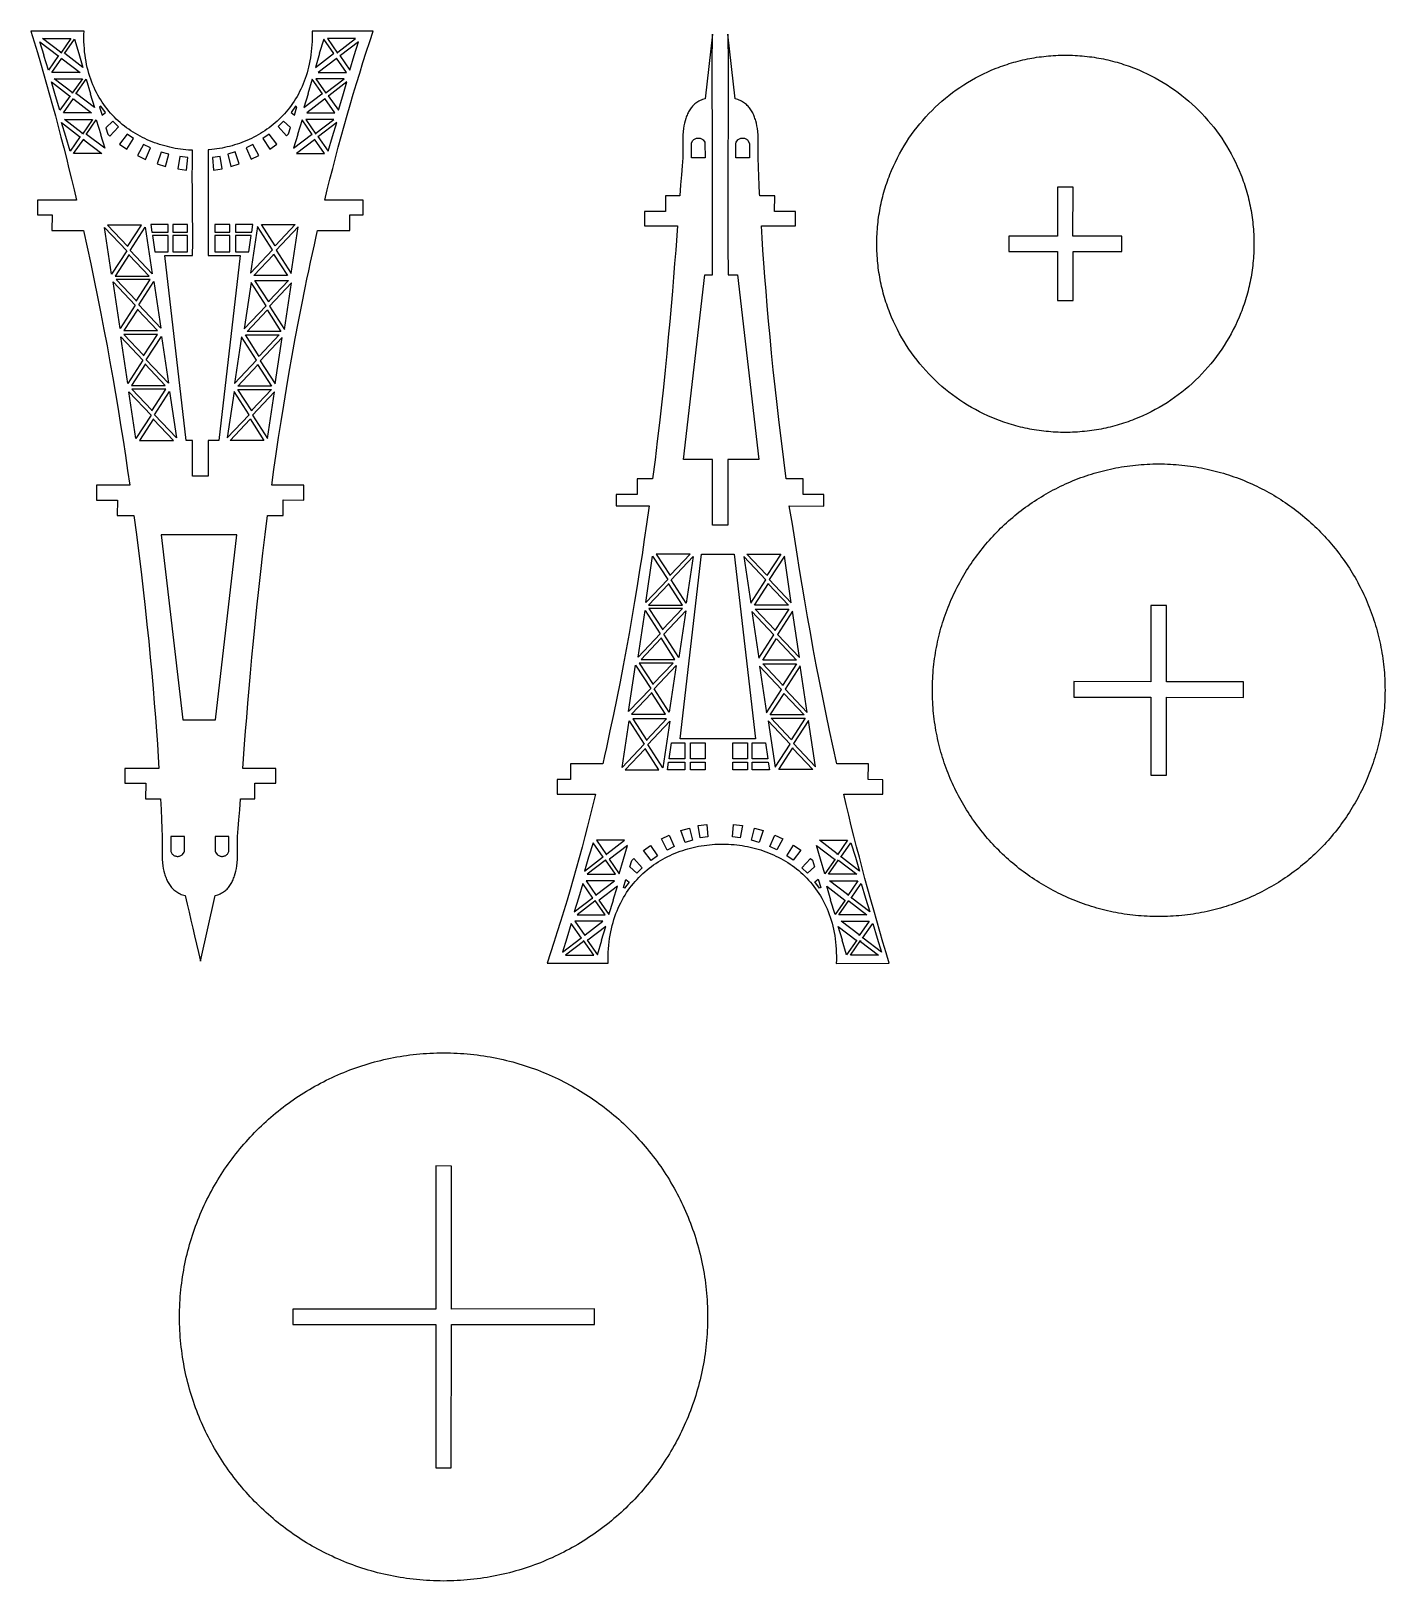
# Model space of a CAD drawing. Extents: x -518 to 178, y -391 to 405.
import ezdxf

# ---------------------------------------------------------------- set-up
doc = ezdxf.new("R2010")
doc.units = 0
doc.layers.add('LAYER_1', color=7, linetype='CONTINUOUS')

msp = doc.modelspace()

# ---------------------------------------------------------------- linework, layer by layer
at = {"layer": 'LAYER_1', "color": 242}
for points in [[(-354.0442, 310.6304), (-347.2111, 310.5817), (-347.2111, 318.0398), (-366.949, 318.0398), (-365.6126, 323.4963), (-364.2483, 328.9544), (-362.8558, 334.4129), (-361.4347, 339.8706), (-359.9846, 345.3263), (-358.5053, 350.7789), (-356.9965, 356.2271), (-355.4578, 361.6698), (-353.8889, 367.1059), (-352.2895, 372.5341), (-350.6592, 377.9533), (-348.9978, 383.3623), (-347.3049, 388.7599), (-345.5802, 394.145), (-343.8233, 399.5164), (-342.034, 404.8729), (-373.4361, 404.8729), (-373.407, 403.0637), (-373.4181, 401.2818), (-373.4691, 399.5273), (-373.5591, 397.8001), (-373.6877, 396.1002), (-373.8542, 394.4276), (-374.0581, 392.7823), (-374.2986, 391.1643), (-374.5752, 389.5736), (-374.8873, 388.0101), (-375.2343, 386.4739), (-375.6156, 384.9649), (-376.0305, 383.4832), (-376.4784, 382.0287), (-376.9587, 380.6014), (-377.4711, 379.2014), (-378.0144, 377.8285), (-378.5886, 376.4829), (-379.1927, 375.1644), (-379.8262, 373.8731), (-380.4884, 372.609), (-381.1788, 371.3721), (-381.8968, 370.1623), (-382.6418, 368.9796), (-383.4131, 367.8241), (-384.2102, 366.6957), (-385.0323, 365.5944), (-385.8791, 364.5203), (-386.7497, 363.4732), (-387.6436, 362.4533), (-388.5603, 361.4604), (-389.499, 360.4946), (-390.4592, 359.5559), (-391.4402, 358.6442), (-392.4416, 357.7596), (-393.4625, 356.902), (-394.5026, 356.0715), (-395.561, 355.268), (-396.6373, 354.4915), (-397.7308, 353.742), (-398.8409, 353.0195), (-399.967, 352.324), (-401.1085, 351.6555), (-402.2648, 351.014), (-403.4352, 350.3994), (-404.6192, 349.8118), (-405.8162, 349.2511), (-407.0255, 348.7174), (-408.2465, 348.2106), (-409.4787, 347.7307), (-410.7214, 347.2778), (-411.974, 346.8517), (-413.2359, 346.4526), (-414.5064, 346.0803), (-415.785, 345.7349), (-417.0712, 345.4164), (-418.3642, 345.1248), (-419.6634, 344.86), (-420.9684, 344.622), (-422.2783, 344.4109), (-423.5927, 344.2266), (-424.9109, 344.0691), (-426.2323, 343.9385), (-426.8297, 343.8916), (-426.8348, 336.9605), (-426.82, 330.1382), (-426.7948, 323.3918), (-426.769, 316.6883), (-426.7521, 309.9947), (-426.7537, 303.2781), (-426.7834, 296.5056), (-426.8508, 289.6442), (-410.3848, 289.6442), (-421.3554, 194.7667), (-426.8286, 194.7667), (-426.8507, 176.4813), (-434.8367, 176.4813), (-434.8256, 194.7667), (-438.1543, 194.7667), (-449.1249, 289.6442), (-434.8257, 289.6442), (-434.7642, 296.4304), (-434.7662, 303.1902), (-434.8089, 309.9335), (-434.8694, 316.67), (-434.9248, 323.4092), (-434.952, 330.161), (-434.9284, 336.9351), (-434.8308, 343.7411), (-435.5194, 343.7699), (-436.8951, 343.8562), (-438.2683, 343.9713), (-439.6385, 344.1151), (-441.0048, 344.2876), (-442.3668, 344.4889), (-443.7236, 344.7189), (-445.0746, 344.9775), (-446.4192, 345.2649), (-447.7565, 345.5809), (-449.0861, 345.9256), (-450.4071, 346.2989), (-451.719, 346.7009), (-453.0209, 347.1316), (-454.3124, 347.5908), (-455.5925, 348.0787), (-456.8608, 348.5952), (-458.1165, 349.1403), (-459.359, 349.714), (-460.5875, 350.3163), (-461.8013, 350.9472), (-462.9999, 351.6066), (-464.1825, 352.2945), (-465.3485, 353.0111), (-466.4971, 353.7561), (-467.6277, 354.5297), (-468.7395, 355.3318), (-469.8321, 356.1623), (-470.9046, 357.0214), (-471.9562, 357.909), (-472.9867, 358.8251), (-473.995, 359.7696), (-474.9805, 360.7425), (-475.9424, 361.744), (-476.8805, 362.7738), (-477.7936, 363.8321), (-478.6813, 364.9188), (-479.5427, 366.0339), (-480.3774, 367.1774), (-481.1847, 368.3493), (-481.9636, 369.5496), (-482.7138, 370.7783), (-483.4343, 372.0353), (-484.1247, 373.3207), (-484.7841, 374.6344), (-485.412, 375.9764), (-486.0075, 377.3468), (-486.5701, 378.7454), (-487.0991, 380.1724), (-487.594, 381.6277), (-488.0537, 383.1112), (-488.4778, 384.6231), (-488.8656, 386.1632), (-489.2164, 387.7315), (-489.5295, 389.3281), (-489.8042, 390.9529), (-490.0399, 392.606), (-490.2358, 394.2873), (-490.3913, 395.9967), (-490.5058, 397.7344), (-490.5785, 399.5003), (-490.6086, 401.2943), (-490.5959, 403.1165), (-490.5392, 404.9669), (-517.7975, 404.8729), (-516.1397, 399.4345), (-514.5088, 393.9937), (-512.9047, 388.5514), (-511.3272, 383.1085), (-509.776, 377.6656), (-508.2508, 372.2238), (-506.7515, 366.7837), (-505.2778, 361.3463), (-503.8296, 355.9122), (-502.4065, 350.4825), (-501.0083, 345.0578), (-499.6349, 339.6391), (-498.2859, 334.2271), (-496.9613, 328.8226), (-495.6606, 323.4266), (-494.3838, 318.0398), (-514.5237, 318.0398), (-514.5237, 310.5624), (-506.987, 310.5645), (-507.0622, 302.5467), (-490.8294, 302.5467), (-488.9312, 293.9529), (-487.092, 285.3972), (-485.3111, 276.8832), (-483.5875, 268.4147), (-481.9202, 259.9954), (-480.3086, 251.6291), (-478.7515, 243.3195), (-477.2484, 235.0703), (-475.7979, 226.8851), (-474.3995, 218.7679), (-473.052, 210.7222), (-471.7547, 202.7518), (-470.5067, 194.8605), (-469.307, 187.0519), (-468.1547, 179.3297), (-467.049, 171.6978), (-484.1349, 171.6978), (-484.1349, 164.1405), (-473.3103, 164.151), (-473.4814, 156.2036), (-464.9027, 156.2036), (-463.6083, 146.3665), (-462.3901, 136.7173), (-461.2456, 127.2649), (-460.173, 118.0179), (-459.1697, 108.9852), (-458.2338, 100.1754), (-457.3629, 91.5975), (-456.555, 83.26), (-455.8076, 75.1719), (-455.1188, 67.3418), (-454.4861, 59.7784), (-453.9077, 52.4907), (-453.3811, 45.4872), (-452.9041, 38.7769), (-452.4746, 32.3684), (-452.0903, 26.2705), (-469.6073, 26.2705), (-469.6073, 18.7022), (-458.8676, 18.7901), (-458.9539, 10.7778), (-451.2271, 10.7778), (-450.958, 5.1999), (-450.7361, 0.1006), (-450.5579, -4.5064), (-450.4192, -8.6073), (-450.4094, -8.6073), (-450.4094, -20.4263), (-450.102, -23.7287), (-449.8316, -25.076), (-449.5305, -26.388), (-449.1924, -27.661), (-449.0076, -28.2817), (-448.8112, -28.8913), (-448.6024, -29.4893), (-448.3804, -30.0753), (-448.1446, -30.6487), (-447.894, -31.2092), (-447.6279, -31.7563), (-447.3456, -32.2896), (-447.0461, -32.8084), (-446.729, -33.3125), (-446.3931, -33.8014), (-446.0378, -34.2745), (-445.6624, -34.7315), (-445.266, -35.1718), (-444.8478, -35.5951), (-444.4072, -36.0008), (-443.9432, -36.3886), (-443.4551, -36.7578), (-442.9422, -37.1082), (-442.4036, -37.4391), (-441.8385, -37.7503), (-441.2463, -38.0411), (-440.626, -38.3112), (-439.977, -38.5601), (-439.2984, -38.7873), (-438.5894, -38.9924), (-437.6131, -43.3465), (-436.6486, -47.5232), (-435.6877, -51.5912), (-434.7227, -55.6189), (-433.7456, -59.6748), (-432.7484, -63.8275), (-431.7233, -68.1454), (-430.6622, -72.6972), (-423.281, -38.9924), (-422.5729, -38.7873), (-421.8968, -38.5601), (-421.2519, -38.3112), (-420.6372, -38.0411), (-420.0519, -37.7503), (-419.4949, -37.4391), (-418.9656, -37.1082), (-418.4629, -36.7578), (-417.986, -36.3886), (-417.5339, -36.0008), (-417.1058, -35.5951), (-416.7008, -35.1718), (-416.318, -34.7315), (-415.9565, -34.2745), (-415.6154, -33.8014), (-415.2938, -33.3125), (-414.9909, -32.8084), (-414.7056, -32.2896), (-414.4372, -31.7563), (-414.1847, -31.2092), (-413.9474, -30.6487), (-413.7241, -30.0753), (-413.5141, -29.4893), (-413.3164, -28.8913), (-412.9547, -27.661), (-412.6317, -26.388), (-412.3402, -25.076), (-412.0733, -23.7287), (-411.7658, -20.4263), (-411.7658, -8.6073), (-411.7228, -8.6073), (-411.3667, -4.5713), (-410.9935, 0.0159), (-410.5989, 5.1378), (-410.1781, 10.7778), (-402.7807, 10.7778), (-402.7572, 18.7869), (-392.1272, 18.7463), (-392.1272, 26.2705), (-409.0323, 26.2705), (-408.0876, 38.7906), (-407.5633, 45.5163), (-407.0006, 52.5386), (-406.3969, 59.8473), (-405.7494, 67.4321), (-405.0552, 75.2827), (-404.3115, 83.3889), (-403.5157, 91.7403), (-402.6648, 100.3267), (-401.7562, 109.1377), (-400.787, 118.1632), (-399.7546, 127.3928), (-398.656, 136.8163), (-397.4885, 146.4233), (-396.2493, 156.2036), (-388.2533, 156.2036), (-388.2112, 164.1667), (-377.5997, 164.1295), (-377.5997, 171.6978), (-394.1865, 171.6978), (-393.0507, 179.8022), (-391.8787, 187.9015), (-390.64, 196.1724), (-389.3614, 204.4371), (-388.0033, 212.9249), (-386.6005, 221.4053), (-385.1519, 229.8781), (-383.6563, 238.3426), (-382.0672, 247.0445), (-380.4262, 255.7367), (-378.7321, 264.4187), (-376.9835, 273.09), (-376.0738, 277.4916), (-375.1495, 281.8902), (-374.2105, 286.2857), (-373.2567, 290.678), (-372.2812, 295.0946), (-371.2908, 299.5078), (-370.5982, 302.5467), (-354.0389, 302.5467), (-354.0442, 310.6304)], [(-513.2773, 399.4467), (-503.9953, 392.3397), (-503.6588, 392.3395), (-508.8594, 384.8717), (-511.1297, 392.3445), (-511.1159, 392.3445), (-513.2773, 399.4467), (-513.2773, 399.4467)], [(-504.7187, 401.0355), (-497.3495, 401.031), (-502.5098, 393.6039), (-502.6351, 394.0138), (-511.8069, 401.0425), (-504.719, 401.0365), (-504.7187, 401.0355), (-504.7187, 401.0355)], [(-495.4519, 400.8524), (-493.162, 393.3804), (-493.2845, 393.3805), (-491.1197, 386.2679), (-500.3945, 393.3854), (-500.6529, 393.3856), (-495.4519, 400.8524), (-495.4519, 400.8524)], [(-367.4242, 400.8524), (-369.7142, 393.3804), (-369.5917, 393.3805), (-371.7564, 386.2679), (-362.4817, 393.3854), (-362.2233, 393.3856), (-367.4242, 400.8524), (-367.4242, 400.8524)], [(-358.1576, 401.0355), (-365.5267, 401.031), (-360.3664, 393.6039), (-360.2412, 394.0138), (-351.0693, 401.0425), (-358.1573, 401.0365), (-358.1576, 401.0355), (-358.1576, 401.0355)], [(-349.5989, 399.4467), (-358.8809, 392.3397), (-359.2174, 392.3395), (-354.0168, 384.8717), (-351.7466, 392.3445), (-351.7604, 392.3445), (-349.5989, 399.4467), (-349.5989, 399.4467)], [(-184.6131, 320.399), (-192.01, 320.399), (-192.01, 312.2518), (-202.6636, 312.34), (-202.6636, 304.9041), (-185.7603, 304.9041), (-186.7049, 292.3836), (-187.2291, 285.6581), (-187.7917, 278.6361), (-188.3953, 271.3279), (-189.0429, 263.7436), (-189.737, 255.8934), (-190.4807, 247.7877), (-191.2765, 239.4367), (-192.1273, 230.8506), (-193.0358, 222.0395), (-194.0049, 213.0139), (-195.0372, 203.7838), (-196.1357, 194.3596), (-197.303, 184.7514), (-198.5419, 174.9695), (-206.5357, 174.9695), (-206.5385, 166.9953), (-217.1911, 166.9995), (-217.1911, 161.1523), (-200.3463, 161.1524), (-201.692, 151.7535), (-202.8198, 143.9488), (-203.9956, 136.0672), (-205.2205, 128.1131), (-206.4958, 120.0909), (-207.8226, 112.0052), (-209.2022, 103.8603), (-210.6359, 95.6607), (-212.1247, 87.4109), (-213.6701, 79.1153), (-215.2731, 70.7783), (-216.9349, 62.4045), (-218.6569, 53.9982), (-220.4402, 45.5639), (-222.2861, 37.1061), (-223.2329, 32.8697), (-224.1957, 28.6292), (-240.7525, 28.6292), (-240.7525, 20.5764), (-247.5796, 20.5819), (-247.5796, 13.1348), (-227.8436, 13.1348), (-229.1797, 7.6779), (-230.5436, 2.2196), (-231.9361, -3.239), (-233.357, -8.6968), (-234.807, -14.1526), (-236.2861, -19.6052), (-237.7948, -25.0534), (-239.3334, -30.4961), (-240.9022, -35.9321), (-242.5016, -41.3603), (-244.1318, -46.7794), (-245.7932, -52.1883), (-247.486, -57.5858), (-249.2107, -62.9707), (-250.9675, -68.342), (-252.7567, -73.6984), (-221.3546, -73.6984), (-221.3842, -71.7867), (-221.3688, -69.9056), (-221.309, -68.0551), (-221.2056, -66.2351), (-221.0593, -64.4456), (-220.8709, -62.6866), (-220.6409, -60.958), (-220.3702, -59.26), (-220.0595, -57.5924), (-219.7095, -55.9553), (-219.3209, -54.3487), (-218.8944, -52.7725), (-218.4307, -51.2267), (-217.9307, -49.7114), (-217.3949, -48.2264), (-216.8241, -46.7719), (-216.219, -45.3478), (-215.5804, -43.954), (-214.909, -42.5906), (-214.2054, -41.2576), (-213.4704, -39.9549), (-212.7047, -38.6825), (-211.9091, -37.4405), (-211.0842, -36.2288), (-210.2308, -35.0474), (-209.3496, -33.8964), (-208.4413, -32.7756), (-207.5066, -31.685), (-206.5462, -30.6248), (-205.561, -29.5948), (-204.5515, -28.5951), (-203.5185, -27.6256), (-202.4627, -26.6863), (-201.3849, -25.7772), (-200.2857, -24.8984), (-199.1659, -24.0497), (-198.0262, -23.2313), (-196.8673, -22.443), (-195.69, -21.6849), (-194.4949, -20.9569), (-193.2828, -20.2591), (-192.0543, -19.5914), (-190.8103, -18.9538), (-189.5514, -18.3464), (-188.2783, -17.7691), (-186.9918, -17.2218), (-185.6926, -16.7047), (-184.3814, -16.2176), (-183.0589, -15.7606), (-181.7258, -15.3336), (-180.3829, -14.9367), (-179.0309, -14.5698), (-177.6705, -14.233), (-176.3024, -13.9261), (-174.9273, -13.6493), (-173.5459, -13.4025), (-172.1591, -13.1856), (-170.7674, -12.9987), (-169.3716, -12.8418), (-167.9725, -12.7148), (-166.5707, -12.6178), (-165.1669, -12.5507), (-163.762, -12.5135), (-162.3565, -12.5063), (-160.9512, -12.5289), (-159.5469, -12.5814), (-158.1442, -12.6639), (-156.744, -12.7761), (-155.3468, -12.9183), (-153.9534, -13.0903), (-152.5646, -13.2921), (-151.181, -13.5238), (-149.8034, -13.7853), (-148.4324, -14.0766), (-147.0688, -14.3977), (-145.7135, -14.7486), (-144.3668, -15.1292), (-143.0299, -15.5397), (-141.7031, -15.9799), (-140.3873, -16.4498), (-139.0834, -16.9495), (-137.7918, -17.4789), (-136.5134, -18.0381), (-135.2488, -18.6269), (-133.9989, -19.2454), (-132.7642, -19.8937), (-131.5456, -20.5716), (-130.3437, -21.2791), (-129.1593, -22.0164), (-127.993, -22.7833), (-126.8457, -23.5798), (-125.718, -24.4059), (-124.6107, -25.2617), (-123.5243, -26.147), (-122.4598, -27.062), (-121.4178, -28.0065), (-120.399, -28.9807), (-119.4041, -29.9843), (-118.4339, -31.0176), (-117.489, -32.0804), (-116.5702, -33.1727), (-115.6783, -34.2945), (-114.8139, -35.4459), (-113.9777, -36.6268), (-113.1704, -37.8371), (-112.3929, -39.077), (-111.6458, -40.3463), (-110.9297, -41.6451), (-110.2455, -42.9733), (-109.5939, -44.331), (-108.9755, -45.7181), (-108.3912, -47.1346), (-107.8415, -48.5806), (-107.3274, -50.0559), (-106.8493, -51.5607), (-106.4081, -53.0948), (-106.0046, -54.6583), (-105.6393, -56.2511), (-105.313, -57.8734), (-105.0265, -59.5249), (-104.7804, -61.2058), (-104.5757, -62.916), (-104.4126, -64.6555), (-104.2923, -66.4243), (-104.2152, -68.2224), (-104.1823, -70.0498), (-104.1941, -71.9065), (-104.2514, -73.7924), (-76.9932, -73.6984), (-78.651, -68.2599), (-80.2818, -62.8192), (-81.8859, -57.3769), (-83.4634, -51.9339), (-85.0145, -46.4911), (-86.5395, -41.0493), (-88.0387, -35.6092), (-89.5121, -30.1717), (-90.9601, -24.7377), (-92.3828, -19.308), (-93.7805, -13.8833), (-95.1535, -8.4646), (-96.5018, -3.0526), (-97.8257, 2.3519), (-99.1255, 7.7479), (-100.4014, 13.1348), (-80.267, 13.1348), (-80.267, 20.5488), (-87.7733, 20.5818), (-87.7292, 28.6292), (-103.9502, 28.6292), (-105.8492, 37.217), (-107.689, 45.7671), (-109.4704, 54.2758), (-111.1944, 62.7395), (-112.8621, 71.1547), (-114.4741, 79.5176), (-116.0314, 87.8246), (-117.5351, 96.0722), (-118.986, 104.2567), (-120.3851, 112.3744), (-121.7332, 120.4218), (-123.0314, 128.3953), (-124.2805, 136.2911), (-125.4815, 144.1057), (-126.6353, 151.8354), (-128.3601, 161.1524), (-110.6558, 161.0642), (-110.6558, 167.001), (-121.2892, 167.023), (-121.3113, 174.9695), (-129.8867, 174.9695), (-131.1814, 184.808), (-132.4, 194.4583), (-133.5446, 203.9116), (-134.6175, 213.1592), (-135.6208, 222.1923), (-136.5568, 231.0023), (-137.4278, 239.5804), (-138.2358, 247.9178), (-138.9832, 256.0057), (-139.672, 263.8356), (-140.3045, 271.3985), (-140.8829, 278.6858), (-141.4095, 285.6888), (-141.8864, 292.3986), (-142.3158, 298.8066), (-142.6998, 304.9041), (-125.1834, 304.9041), (-125.183, 312.3487), (-135.9884, 312.3484), (-135.8368, 320.399), (-143.567, 320.399), (-143.6202, 321.4634), (-143.8282, 325.8494), (-144.0206, 330.2361), (-144.2079, 335.0085), (-144.3715, 339.7818), (-144.3813, 339.7818), (-144.3813, 351.6008), (-144.6887, 354.9033), (-144.9592, 356.2506), (-145.2603, 357.5625), (-145.5983, 358.8355), (-145.7832, 359.4562), (-145.9796, 360.0658), (-146.1884, 360.6638), (-146.4103, 361.2498), (-146.6462, 361.8232), (-146.8967, 362.3838), (-147.1628, 362.9309), (-147.4452, 363.4641), (-147.7446, 363.983), (-148.0618, 364.4871), (-148.3976, 364.9759), (-148.7529, 365.449), (-149.1284, 365.906), (-149.5248, 366.3464), (-149.9429, 366.7696), (-150.3836, 367.1753), (-150.8476, 367.5631), (-151.3356, 367.9323), (-151.8486, 368.2827), (-152.3872, 368.6137), (-152.9522, 368.9248), (-153.5445, 369.2156), (-154.1647, 369.4857), (-154.8137, 369.7346), (-155.4924, 369.9618), (-156.2014, 370.1669), (-159.8549, 403.3871), (-159.8085, 387.8578), (-159.8013, 372.3871), (-159.8187, 356.9575), (-159.8463, 341.5511), (-159.8694, 326.1503), (-159.8735, 310.7373), (-159.8442, 295.2945), (-159.7667, 279.8042), (-154.8912, 279.8042), (-143.9205, 184.9267), (-159.855, 184.9267), (-159.899, 151.2471), (-167.8518, 151.2912), (-167.8531, 152.7365), (-167.8558, 156.5467), (-167.8582, 161.9337), (-167.8587, 168.109), (-167.8556, 174.2842), (-167.8472, 179.6712), (-167.8318, 183.4814), (-167.8078, 184.9267), (-182.6607, 184.9267), (-171.69, 279.8042), (-167.8629, 279.8042), (-167.7967, 295.2606), (-167.7757, 310.7063), (-167.7867, 326.1454), (-167.817, 341.582), (-167.8536, 357.0203), (-167.8834, 372.4643), (-167.8936, 387.9183), (-167.8712, 403.3864), (-171.5098, 370.1669), (-172.2178, 369.9618), (-172.8939, 369.7346), (-173.5389, 369.4857), (-174.1535, 369.2156), (-174.7389, 368.9248), (-175.2957, 368.6137), (-175.8252, 368.2827), (-176.3279, 367.9323), (-176.8048, 367.5631), (-177.2569, 367.1753), (-177.6849, 366.7696), (-178.0899, 366.3464), (-178.4727, 365.906), (-178.8342, 365.449), (-179.1753, 364.9759), (-179.4969, 364.4871), (-179.7999, 363.983), (-180.0851, 363.4641), (-180.3535, 362.9309), (-180.606, 362.3838), (-180.8434, 361.8232), (-181.0667, 361.2498), (-181.2767, 360.6638), (-181.4743, 360.0658), (-181.8361, 358.8355), (-182.1591, 357.5625), (-182.4505, 356.2506), (-182.7175, 354.9033), (-183.0249, 351.6008), (-183.0249, 339.7818), (-183.0679, 339.7818), (-183.4237, 335.7512), (-183.7965, 331.168), (-184.1914, 326.046), (-184.6131, 320.399), (-184.6131, 320.399)], [(-499.7121, 383.5807), (-507.0812, 383.5853), (-501.921, 391.0124), (-501.7957, 390.6024), (-492.6238, 383.5737), (-499.7118, 383.5797), (-499.7121, 383.5807), (-499.7121, 383.5807)], [(-363.1641, 383.5807), (-355.7949, 383.5853), (-360.9552, 391.0124), (-361.0805, 390.6024), (-370.2524, 383.5737), (-363.1644, 383.5797), (-363.1641, 383.5807), (-363.1641, 383.5807)], [(-83.4197, 295.7131), (-83.4118, 296.9649), (-83.3881, 298.2128), (-83.3487, 299.4569), (-83.2936, 300.697), (-83.2231, 301.933), (-83.1372, 303.1648), (-83.036, 304.3923), (-82.9196, 305.6154), (-82.788, 306.8341), (-82.6415, 308.0482), (-82.48, 309.2577), (-82.3038, 310.4624), (-82.1126, 311.6622), (-81.9069, 312.8571), (-81.6867, 314.047), (-81.452, 315.2317), (-81.2029, 316.4112), (-80.9396, 317.5854), (-80.6621, 318.7542), (-80.3706, 319.9174), (-80.065, 321.075), (-79.7456, 322.227), (-79.4123, 323.3731), (-79.0654, 324.5133), (-78.7049, 325.6475), (-78.3309, 326.7757), (-77.9435, 327.8977), (-77.5428, 329.0134), (-77.1288, 330.1227), (-76.7019, 331.2255), (-75.8087, 333.4115), (-74.8642, 335.5704), (-73.8692, 337.7015), (-72.8243, 339.8042), (-71.7303, 341.8775), (-70.5881, 343.9208), (-69.3983, 345.9333), (-68.1617, 347.9142), (-66.8792, 349.8628), (-65.5513, 351.7783), (-64.179, 353.66), (-62.7629, 355.507), (-61.3038, 357.3186), (-59.8025, 359.0942), (-58.2597, 360.8328), (-56.6763, 362.5338), (-55.0529, 364.1963), (-53.3904, 365.8197), (-51.6894, 367.4032), (-49.9508, 368.9459), (-48.1752, 370.4472), (-46.3636, 371.9063), (-44.5165, 373.3224), (-42.6349, 374.6947), (-40.7194, 376.0226), (-38.7708, 377.3052), (-36.7899, 378.5417), (-34.7775, 379.7315), (-32.7341, 380.8738), (-30.6608, 381.9677), (-28.5581, 383.0126), (-26.427, 384.0076), (-24.268, 384.9521), (-22.0821, 385.8452), (-20.9793, 386.2723), (-19.8699, 386.6862), (-18.7542, 387.0869), (-17.6323, 387.4743), (-16.5041, 387.8483), (-15.3699, 388.2088), (-14.2297, 388.5558), (-13.0835, 388.889), (-11.9316, 389.2084), (-10.774, 389.5139), (-9.6107, 389.8055), (-8.442, 390.083), (-7.2678, 390.3463), (-6.0883, 390.5954), (-4.9036, 390.8301), (-3.7137, 391.0503), (-2.5188, 391.256), (-1.319, 391.4471), (-0.1143, 391.6234), (1.0952, 391.7849), (2.3093, 391.9315), (3.528, 392.063), (4.7511, 392.1794), (5.9786, 392.2806), (7.2105, 392.3665), (8.4464, 392.437), (9.6865, 392.492), (10.9306, 392.5314), (12.1785, 392.5551), (13.4303, 392.563), (14.6821, 392.5551), (15.9301, 392.5314), (17.1741, 392.492), (18.4142, 392.437), (19.6502, 392.3665), (20.882, 392.2806), (22.1095, 392.1794), (23.3327, 392.063), (24.5513, 391.9315), (25.7655, 391.7849), (26.9749, 391.6234), (28.1796, 391.4471), (29.3795, 391.256), (30.5744, 391.0503), (31.7642, 390.8301), (32.949, 390.5954), (34.1285, 390.3463), (35.3026, 390.083), (36.4714, 389.8055), (37.6346, 389.5139), (38.7923, 389.2084), (39.9442, 388.889), (41.0903, 388.5558), (42.2305, 388.2088), (43.3648, 387.8483), (44.4929, 387.4743), (45.6149, 387.0869), (46.7306, 386.6862), (47.8399, 386.2723), (48.9428, 385.8452), (51.1287, 384.9521), (53.2876, 384.0076), (55.4188, 383.0126), (57.5214, 381.9677), (59.5947, 380.8738), (61.638, 379.7315), (63.6505, 378.5417), (65.6314, 377.3052), (67.58, 376.0226), (69.4955, 374.6947), (71.3772, 373.3224), (73.2242, 371.9063), (75.0359, 370.4472), (76.8114, 368.9459), (78.55, 367.4032), (80.251, 365.8197), (81.9136, 364.1963), (83.5369, 362.5338), (85.1204, 360.8328), (86.6631, 359.0942), (88.1644, 357.3186), (89.6235, 355.507), (91.0396, 353.66), (92.4119, 351.7783), (93.7398, 349.8628), (95.0224, 347.9142), (96.259, 345.9333), (97.4487, 343.9208), (98.591, 341.8775), (99.6849, 339.8042), (100.7298, 337.7015), (101.7248, 335.5704), (102.6693, 333.4115), (103.5624, 331.2255), (103.9895, 330.1227), (104.4034, 329.0134), (104.8041, 327.8977), (105.1916, 326.7757), (105.5656, 325.6475), (105.9261, 324.5133), (106.273, 323.3731), (106.6062, 322.227), (106.9256, 321.075), (107.2312, 319.9174), (107.5227, 318.7542), (107.8002, 317.5854), (108.0635, 316.4112), (108.3126, 315.2317), (108.5473, 314.047), (108.7676, 312.8571), (108.9733, 311.6622), (109.1643, 310.4624), (109.3406, 309.2577), (109.5021, 308.0482), (109.6487, 306.8341), (109.7802, 305.6154), (109.8966, 304.3923), (109.9978, 303.1648), (110.0837, 301.933), (110.1542, 300.697), (110.2092, 299.4569), (110.2486, 298.2128), (110.2723, 296.9649), (110.2802, 295.7131), (110.2723, 294.4613), (110.2486, 293.2134), (110.2092, 291.9693), (110.1542, 290.7292), (110.0837, 289.4932), (109.9978, 288.2614), (109.8966, 287.0339), (109.7802, 285.8108), (109.6487, 284.5921), (109.5021, 283.378), (109.3406, 282.1685), (109.1643, 280.9638), (108.9733, 279.764), (108.7676, 278.5691), (108.5473, 277.3792), (108.3126, 276.1945), (108.0635, 275.015), (107.8002, 273.8408), (107.5227, 272.672), (107.2312, 271.5088), (106.9256, 270.3512), (106.6062, 269.1992), (106.273, 268.0531), (105.9261, 266.9129), (105.5656, 265.7787), (105.1916, 264.6505), (104.8041, 263.5285), (104.4034, 262.4128), (103.9895, 261.3035), (103.5624, 260.2007), (102.6693, 258.0147), (101.7248, 255.8558), (100.7298, 253.7247), (99.6849, 251.622), (98.591, 249.5487), (97.4487, 247.5054), (96.259, 245.4929), (95.0224, 243.512), (93.7398, 241.5634), (92.4119, 239.6479), (91.0396, 237.7662), (89.6235, 235.9192), (88.1644, 234.1076), (86.6631, 232.332), (85.1204, 230.5934), (83.5369, 228.8924), (81.9136, 227.2299), (80.251, 225.6065), (78.55, 224.023), (76.8114, 222.4803), (75.0359, 220.979), (73.2242, 219.5199), (71.3772, 218.1038), (69.4955, 216.7315), (67.58, 215.4036), (65.6314, 214.121), (63.6505, 212.8845), (61.638, 211.6947), (59.5947, 210.5524), (57.5214, 209.4585), (55.4188, 208.4136), (53.2876, 207.4186), (51.1287, 206.4741), (48.9428, 205.581), (47.8399, 205.1539), (46.7306, 204.74), (45.6149, 204.3393), (44.4929, 203.9519), (43.3648, 203.5779), (42.2305, 203.2174), (41.0903, 202.8705), (39.9442, 202.5372), (38.7923, 202.2178), (37.6346, 201.9123), (36.4714, 201.6207), (35.3026, 201.3432), (34.1285, 201.0799), (32.949, 200.8308), (31.7642, 200.5961), (30.5744, 200.3759), (29.3795, 200.1702), (28.1796, 199.9791), (26.9749, 199.8028), (25.7655, 199.6413), (24.5513, 199.4947), (23.3327, 199.3632), (22.1095, 199.2468), (20.882, 199.1456), (19.6502, 199.0597), (18.4142, 198.9892), (17.1741, 198.9342), (15.9301, 198.8948), (14.6821, 198.8711), (13.4303, 198.8632), (12.1785, 198.8711), (10.9306, 198.8948), (9.6865, 198.9342), (8.4464, 198.9892), (7.2105, 199.0597), (5.9786, 199.1456), (4.7511, 199.2468), (3.528, 199.3632), (2.3093, 199.4947), (1.0952, 199.6413), (-0.1143, 199.8028), (-1.319, 199.9791), (-2.5188, 200.1702), (-3.7137, 200.3759), (-4.9036, 200.5961), (-6.0883, 200.8308), (-7.2678, 201.0799), (-8.442, 201.3432), (-9.6107, 201.6207), (-10.774, 201.9123), (-11.9316, 202.2178), (-13.0835, 202.5372), (-14.2297, 202.8705), (-15.3699, 203.2174), (-16.5041, 203.5779), (-17.6323, 203.9519), (-18.7542, 204.3393), (-19.8699, 204.74), (-20.9793, 205.1539), (-22.0821, 205.581), (-24.268, 206.4741), (-26.427, 207.4186), (-28.5581, 208.4136), (-30.6608, 209.4585), (-32.7341, 210.5524), (-34.7775, 211.6947), (-36.7899, 212.8845), (-38.7708, 214.121), (-40.7194, 215.4036), (-42.6349, 216.7315), (-44.5165, 218.1038), (-46.3636, 219.5199), (-48.1752, 220.979), (-49.9508, 222.4803), (-51.6894, 224.023), (-53.3904, 225.6065), (-55.0529, 227.2299), (-56.6763, 228.8924), (-58.2597, 230.5934), (-59.8025, 232.332), (-61.3038, 234.1076), (-62.7629, 235.9192), (-64.179, 237.7662), (-65.5513, 239.6479), (-66.8792, 241.5634), (-68.1617, 243.512), (-69.3983, 245.4929), (-70.5881, 247.5054), (-71.7303, 249.5487), (-72.8243, 251.622), (-73.8692, 253.7247), (-74.8642, 255.8558), (-75.8087, 258.0147), (-76.7019, 260.2007), (-77.1288, 261.3035), (-77.5428, 262.4128), (-77.9435, 263.5285), (-78.3309, 264.6505), (-78.7049, 265.7787), (-79.0654, 266.9129), (-79.4123, 268.0531), (-79.7456, 269.1992), (-80.065, 270.3512), (-80.3706, 271.5088), (-80.6621, 272.672), (-80.9396, 273.8408), (-81.2029, 275.015), (-81.452, 276.1945), (-81.6867, 277.3792), (-81.9069, 278.5691), (-82.1126, 279.764), (-82.3038, 280.9638), (-82.48, 282.1685), (-82.6415, 283.378), (-82.788, 284.5921), (-82.9196, 285.8108), (-83.036, 287.0339), (-83.1372, 288.2614), (-83.2231, 289.4932), (-83.2936, 290.7292), (-83.3487, 291.9693), (-83.3881, 293.2134), (-83.4118, 294.4613), (-83.4197, 295.7131), (-83.4197, 295.7131)], [(-507.3507, 378.8224), (-498.0687, 371.7154), (-497.7322, 371.7152), (-502.9328, 364.2474), (-505.203, 371.7202), (-505.1892, 371.7202), (-507.3507, 378.8224), (-507.3507, 378.8224)], [(-498.792, 380.4113), (-491.4228, 380.4067), (-496.5832, 372.9796), (-496.7084, 373.3896), (-505.8803, 380.4182), (-498.7923, 380.4123), (-498.792, 380.4113), (-498.792, 380.4113)], [(-489.5254, 380.2282), (-487.2354, 372.7561), (-487.3579, 372.7562), (-485.1932, 365.6437), (-494.4679, 372.7612), (-494.7263, 372.7613), (-489.5254, 380.2282), (-489.5254, 380.2282)], [(-373.3508, 380.2282), (-375.6408, 372.7561), (-375.5184, 372.7562), (-377.683, 365.6437), (-368.4082, 372.7612), (-368.1499, 372.7613), (-373.3508, 380.2282), (-373.3508, 380.2282)], [(-364.0842, 380.4113), (-371.4534, 380.4067), (-366.293, 372.9796), (-366.1677, 373.3896), (-356.9959, 380.4182), (-364.0839, 380.4123), (-364.0842, 380.4113), (-364.0842, 380.4113)], [(-355.5255, 378.8224), (-364.8075, 371.7154), (-365.144, 371.7152), (-359.9434, 364.2474), (-357.6732, 371.7202), (-357.687, 371.7202), (-355.5255, 378.8224), (-355.5255, 378.8224)], [(-493.7855, 362.9564), (-501.1547, 362.961), (-495.9943, 370.3881), (-495.8691, 369.9782), (-486.6972, 362.9495), (-493.7852, 362.9555), (-493.7855, 362.9564), (-493.7855, 362.9564)], [(-479.6154, 363.0905), (-481.9535, 366.3107), (-482.5575, 365.9075), (-481.2855, 361.7597), (-479.6154, 363.0905), (-479.6154, 363.0905)], [(-382.535, 361.8323), (-381.2689, 365.9808), (-381.8733, 366.3841), (-384.2069, 363.16), (-382.535, 361.8323), (-382.535, 361.8323)], [(-369.0907, 362.9564), (-361.7215, 362.961), (-366.8819, 370.3881), (-367.0071, 369.9782), (-376.179, 362.9495), (-369.091, 362.9555), (-369.0907, 362.9564), (-369.0907, 362.9564)], [(-493.5335, 359.4917), (-486.1643, 359.4871), (-491.3247, 352.06), (-491.4499, 352.47), (-500.6218, 359.4987), (-493.5338, 359.4927), (-493.5335, 359.4917), (-493.5335, 359.4917)], [(-484.2669, 359.3086), (-481.9769, 351.8366), (-482.0993, 351.8366), (-479.9347, 344.7241), (-489.2094, 351.8416), (-489.4678, 351.8418), (-484.2669, 359.3086), (-484.2669, 359.3086)], [(-472.9243, 355.806), (-475.745, 358.6029), (-479.3074, 355.2777), (-478.2977, 352.0162), (-477.2499, 351.0304), (-472.9243, 355.806), (-472.9243, 355.806)], [(-384.5033, 355.3463), (-388.0697, 358.6664), (-390.8869, 355.8655), (-386.5541, 351.096), (-385.5075, 352.0842), (-384.5033, 355.3463), (-384.5033, 355.3463)], [(-378.6093, 359.3086), (-380.8994, 351.8366), (-380.7769, 351.8366), (-382.9415, 344.7241), (-373.6668, 351.8416), (-373.4085, 351.8418), (-378.6093, 359.3086), (-378.6093, 359.3086)], [(-369.3427, 359.4917), (-376.7119, 359.4871), (-371.5515, 352.06), (-371.4263, 352.47), (-362.2544, 359.4987), (-369.3423, 359.4927), (-369.3427, 359.4917), (-369.3427, 359.4917)], [(-502.0922, 357.9028), (-492.8102, 350.7959), (-492.4737, 350.7957), (-497.6742, 343.3279), (-499.9445, 350.8007), (-499.9307, 350.8007), (-502.0922, 357.9028), (-502.0922, 357.9028)], [(-465.1065, 349.6896), (-468.3705, 352.0027), (-472.294, 346.8856), (-468.6064, 344.2906), (-465.1065, 349.6896), (-465.1065, 349.6896)], [(-395.4356, 352.0569), (-398.6961, 349.7386), (-395.1883, 344.3448), (-391.5051, 346.9447), (-395.4356, 352.0569), (-395.4356, 352.0569)], [(-360.784, 357.9028), (-370.066, 350.7959), (-370.4025, 350.7957), (-365.2019, 343.3279), (-362.9317, 350.8007), (-362.9455, 350.8007), (-360.784, 357.9028), (-360.784, 357.9028)], [(-488.527, 342.0369), (-495.8962, 342.0415), (-490.7358, 349.4686), (-490.6106, 349.0586), (-481.4387, 342.0299), (-488.5267, 342.0359), (-488.527, 342.0369), (-488.527, 342.0369)], [(-456.4244, 344.9643), (-460.0097, 346.6933), (-463.0663, 341.0119), (-458.9977, 339.0417), (-456.4244, 344.9643), (-456.4244, 344.9643)], [(-447.0786, 341.7081), (-450.9057, 342.8341), (-452.9752, 336.7306), (-448.6443, 335.4447), (-447.0786, 341.7081), (-447.0786, 341.7081)], [(-412.8878, 342.861), (-416.7124, 341.7305), (-415.1375, 335.4693), (-410.8087, 336.7619), (-412.8878, 342.861), (-412.8878, 342.861)], [(-403.7879, 346.7345), (-407.3715, 344.9999), (-404.79, 339.0813), (-400.7231, 341.0579), (-403.7879, 346.7345), (-403.7879, 346.7345)], [(-374.3491, 342.0369), (-366.98, 342.0415), (-372.1403, 349.4686), (-372.2656, 349.0586), (-381.4374, 342.0299), (-374.3495, 342.0359), (-374.3491, 342.0369), (-374.3491, 342.0369)], [(-178.6322, 339.7818), (-178.6112, 347.0499), (-178.5233, 347.5735), (-177.8426, 348.8018), (-177.5921, 349.0566), (-177.3159, 349.2837), (-177.0166, 349.4816), (-176.6973, 349.6492), (-176.3605, 349.7851), (-176.0089, 349.888), (-175.6457, 349.9567), (-175.2734, 349.9899), (-174.8967, 349.9817), (-174.5257, 349.9386), (-174.1633, 349.8617), (-173.812, 349.7519), (-173.4746, 349.6101), (-173.1536, 349.4374), (-172.8521, 349.2348), (-172.5724, 349.0032), (-171.8039, 347.8353), (-171.6502, 347.3117), (-171.6077, 339.7818), (-178.6322, 339.7818), (-178.6322, 339.7818)], [(-154.8338, 349.0032), (-154.5542, 349.2348), (-154.2526, 349.4374), (-153.9317, 349.6101), (-153.5943, 349.7519), (-153.243, 349.8617), (-152.8805, 349.9386), (-152.5096, 349.9817), (-152.1329, 349.9899), (-151.7605, 349.9567), (-151.3973, 349.888), (-151.0457, 349.7851), (-150.709, 349.6492), (-150.3896, 349.4816), (-150.0904, 349.2837), (-149.8141, 349.0566), (-149.5637, 348.8018), (-148.883, 347.5735), (-148.7951, 347.0499), (-148.7739, 339.7818), (-155.7986, 339.7818), (-155.7561, 347.3117), (-155.6024, 347.8353), (-154.8338, 349.0032), (-154.8338, 349.0032)], [(-437.331, 340.0042), (-441.2783, 340.5047), (-442.3411, 334.1405), (-437.8499, 333.5805), (-437.331, 340.0042), (-437.331, 340.0042)], [(-420.681, 340.5185), (-424.6279, 340.0126), (-424.0995, 333.5884), (-419.6095, 334.1561), (-420.681, 340.5185), (-420.681, 340.5185)], [(9.3593, 324.7704), (9.3594, 299.6808), (-15.6512, 299.6874), (-15.6247, 291.6908), (9.366, 291.6908), (9.366, 266.6338), (17.3626, 266.6669), (17.3627, 291.6899), (42.5118, 291.6908), (42.5119, 299.7006), (17.3362, 299.7006), (17.3627, 324.8233), (10.0407, 324.7704), (9.3593, 324.7704)], [(-479.9684, 304.0703), (-468.6514, 292.1107), (-476.384, 280.1512), (-479.9684, 304.0703), (-479.9684, 304.0703)], [(-461.0842, 305.3187), (-469.8001, 305.3187), (-478.4388, 305.3187), (-468.2764, 294.5749), (-468.2327, 294.2829), (-461.0842, 305.3187), (-461.0842, 305.3187)], [(-459.1066, 304.27), (-455.5424, 280.3509), (-466.8593, 292.3105), (-459.1066, 304.27), (-459.1066, 304.27)], [(-456.2463, 305.6236), (-455.6623, 301.6287), (-447.2854, 301.6287), (-447.2854, 305.6236), (-456.2463, 305.6236), (-456.2463, 305.6236)], [(-445.0015, 301.6287), (-437.4301, 301.6287), (-437.4301, 305.6236), (-445.0015, 305.6236), (-445.0015, 301.6287), (-445.0015, 301.6287)], [(-423.299, 301.6287), (-415.7275, 301.6287), (-415.7275, 305.6236), (-423.299, 305.6236), (-423.299, 301.6287), (-423.299, 301.6287)], [(-412.8339, 301.6287), (-404.457, 301.6287), (-403.873, 305.6236), (-412.8339, 305.6236), (-412.8339, 301.6287), (-412.8339, 301.6287)], [(-401.4682, 304.5749), (-405.0325, 280.6558), (-393.7156, 292.6154), (-401.4682, 304.5749), (-401.4682, 304.5749)], [(-399.4907, 305.6236), (-390.7748, 305.6236), (-382.136, 305.6236), (-392.2984, 294.8798), (-392.3421, 294.5878), (-399.4907, 305.6236), (-399.4907, 305.6236)], [(-380.6065, 304.3752), (-391.9234, 292.4156), (-384.1908, 280.456), (-380.6065, 304.3752), (-380.6065, 304.3752)], [(-455.4005, 299.9309), (-454.1722, 291.6416), (-447.2854, 291.6416), (-447.2854, 299.9309), (-455.4005, 299.9309), (-455.4005, 299.9309)], [(-445.0015, 291.6416), (-437.4301, 291.6416), (-437.4301, 299.9309), (-445.0015, 299.9309), (-445.0015, 291.6416), (-445.0015, 291.6416)], [(-423.299, 299.9309), (-423.299, 291.6416), (-415.7275, 291.6416), (-415.7275, 299.9309), (-423.299, 299.9309), (-423.299, 299.9309)], [(-412.8339, 299.9309), (-412.8339, 291.6416), (-405.9471, 291.6416), (-404.7188, 299.9309), (-412.8339, 299.9309), (-412.8339, 299.9309)], [(-467.3034, 289.7984), (-467.3542, 290.1383), (-474.5028, 279.1025), (-465.703, 279.1025), (-457.1863, 279.1025), (-467.3034, 289.7984), (-467.3034, 289.7984)], [(-393.2715, 290.1033), (-393.2207, 290.4432), (-386.0721, 279.4074), (-394.8719, 279.4074), (-403.3885, 279.4074), (-393.2715, 290.1033), (-393.2715, 290.1033)], [(-475.5518, 276.1143), (-464.235, 264.1547), (-471.9675, 252.1952), (-475.5518, 276.1143), (-475.5518, 276.1143)], [(-456.6677, 277.3627), (-465.3836, 277.3627), (-474.0223, 277.3627), (-463.8599, 266.6189), (-463.8162, 266.3269), (-456.6677, 277.3627), (-456.6677, 277.3627)], [(-454.6901, 276.314), (-451.1259, 252.3949), (-462.4428, 264.3545), (-454.6901, 276.314), (-454.6901, 276.314)], [(-404.7985, 275.8864), (-408.3627, 251.9673), (-397.0459, 263.9269), (-404.7985, 275.8864), (-404.7985, 275.8864)], [(-402.821, 276.9351), (-394.1051, 276.9351), (-385.4664, 276.9351), (-395.6287, 266.1913), (-395.6724, 265.8993), (-402.821, 276.9351), (-402.821, 276.9351)], [(-383.9368, 275.6867), (-395.2537, 263.7271), (-387.5212, 251.7676), (-383.9368, 275.6867), (-383.9368, 275.6867)], [(-462.8869, 261.8424), (-462.9377, 262.1823), (-470.0863, 251.1465), (-461.2865, 251.1465), (-452.7698, 251.1465), (-462.8869, 261.8424), (-462.8869, 261.8424)], [(-396.6018, 261.4148), (-396.5509, 261.7547), (-389.4023, 250.7189), (-398.2021, 250.7189), (-406.7188, 250.7189), (-396.6018, 261.4148), (-396.6018, 261.4148)], [(-471.6852, 247.948), (-460.3684, 235.9884), (-468.1009, 224.0289), (-471.6852, 247.948), (-471.6852, 247.948)], [(-452.8011, 249.1964), (-461.5169, 249.1964), (-470.1557, 249.1964), (-459.9933, 238.4527), (-459.9496, 238.1606), (-452.8011, 249.1964), (-452.8011, 249.1964)], [(-450.8235, 248.1478), (-447.2592, 224.2286), (-458.5762, 236.1882), (-450.8235, 248.1478), (-450.8235, 248.1478)], [(-409.6766, 247.8552), (-413.2408, 223.9361), (-401.9239, 235.8956), (-409.6766, 247.8552), (-409.6766, 247.8552)], [(-407.699, 248.9038), (-398.9831, 248.9039), (-390.3444, 248.9039), (-400.5067, 238.1601), (-400.5504, 237.8681), (-407.699, 248.9038), (-407.699, 248.9038)], [(-388.8149, 247.6555), (-400.1317, 235.6959), (-392.3992, 223.7363), (-388.8149, 247.6555), (-388.8149, 247.6555)], [(-459.0203, 233.6761), (-459.0711, 234.016), (-466.2197, 222.9802), (-457.4199, 222.9802), (-448.9032, 222.9802), (-459.0203, 233.6761), (-459.0203, 233.6761)], [(-401.4798, 233.3836), (-401.429, 233.7234), (-394.2804, 222.6877), (-403.0802, 222.6877), (-411.5969, 222.6877), (-401.4798, 233.3836), (-401.4798, 233.3836)], [(-467.4766, 219.7344), (-456.1598, 207.7749), (-463.8923, 195.8153), (-467.4766, 219.7344), (-467.4766, 219.7344)], [(-448.5925, 220.9828), (-457.3084, 220.9828), (-465.9471, 220.9828), (-455.7847, 210.2391), (-455.741, 209.9471), (-448.5925, 220.9828), (-448.5925, 220.9828)], [(-446.6149, 219.9342), (-443.0507, 196.015), (-454.3676, 207.9746), (-446.6149, 219.9342), (-446.6149, 219.9342)], [(-413.5384, 219.9253), (-417.1025, 196.0062), (-405.7857, 207.9658), (-413.5384, 219.9253), (-413.5384, 219.9253)], [(-411.5608, 220.974), (-402.8448, 220.974), (-394.2062, 220.974), (-404.3686, 210.2303), (-404.4123, 209.9382), (-411.5608, 220.974), (-411.5608, 220.974)], [(-392.6767, 219.7256), (-403.9936, 207.766), (-396.261, 195.8065), (-392.6767, 219.7256), (-392.6767, 219.7256)], [(-454.8117, 205.4625), (-454.8625, 205.8024), (-462.011, 194.7666), (-453.2113, 194.7667), (-444.6946, 194.7667), (-454.8117, 205.4625), (-454.8117, 205.4625)], [(-405.3416, 205.4537), (-405.2908, 205.7936), (-398.1422, 194.7578), (-406.942, 194.7578), (-415.4587, 194.7578), (-405.3416, 205.4537), (-405.3416, 205.4537)], [(-54.8548, 66.4665), (-54.8453, 67.9686), (-54.8169, 69.4662), (-54.7696, 70.9591), (-54.7036, 72.4472), (-54.619, 73.9303), (-54.5159, 75.4085), (-54.3945, 76.8815), (-54.2548, 78.3493), (-54.097, 79.8117), (-53.9211, 81.2687), (-53.7273, 82.72), (-53.5157, 84.1656), (-53.2864, 85.6055), (-53.0396, 87.0393), (-52.7753, 88.4672), (-52.4937, 89.8889), (-52.1948, 91.3043), (-51.8788, 92.7133), (-51.5458, 94.1158), (-51.1959, 95.5117), (-50.8293, 96.9008), (-50.446, 98.2831), (-50.0461, 99.6585), (-49.6298, 101.0267), (-49.1972, 102.3878), (-48.7484, 103.7416), (-48.2835, 105.088), (-47.8026, 106.4268), (-47.3059, 107.758), (-46.7934, 109.0814), (-46.2653, 110.397), (-45.7217, 111.7045), (-45.1627, 113.004), (-44.5883, 114.2952), (-43.9988, 115.5782), (-43.3943, 116.8526), (-42.7748, 118.1186), (-42.1404, 119.3758), (-41.4914, 120.6243), (-40.8277, 121.8638), (-40.1496, 123.0944), (-39.457, 124.3158), (-38.7502, 125.5279), (-38.0293, 126.7307), (-37.2943, 127.9241), (-36.5454, 129.1079), (-35.7827, 130.2819), (-35.0063, 131.4462), (-34.2163, 132.6005), (-33.4129, 133.7448), (-32.5961, 134.8789), (-31.7661, 136.0027), (-30.9229, 137.1162), (-30.0667, 138.2192), (-29.1977, 139.3115), (-28.3159, 140.3932), (-27.4214, 141.4639), (-26.5143, 142.5238), (-25.5948, 143.5726), (-24.663, 144.6101), (-23.719, 145.6364), (-22.7629, 146.6513), (-21.7948, 147.6547), (-20.8148, 148.6464), (-19.8231, 149.6263), (-18.8197, 150.5944), (-17.8049, 151.5506), (-16.7786, 152.4946), (-15.741, 153.4264), (-14.6922, 154.3459), (-13.6324, 155.2529), (-12.5616, 156.1474), (-11.4799, 157.0293), (-10.3876, 157.8983), (-9.2846, 158.7545), (-8.1711, 159.5976), (-7.0473, 160.4277), (-5.9132, 161.2445), (-4.7689, 162.0479), (-3.6146, 162.8379), (-2.4503, 163.6143), (-1.2763, 164.377), (-0.0925, 165.1259), (1.1008, 165.8609), (2.3036, 166.5818), (3.5158, 167.2886), (4.7372, 167.9811), (5.9678, 168.6593), (7.2073, 169.323), (8.4558, 169.972), (9.713, 170.6064), (10.9789, 171.2259), (12.2534, 171.8304), (13.5363, 172.4199), (14.8276, 172.9942), (16.127, 173.5533), (17.4346, 174.0969), (18.7502, 174.625), (20.0736, 175.1375), (21.4048, 175.6342), (22.7436, 176.1151), (24.09, 176.58), (25.4437, 177.0288), (26.8048, 177.4614), (28.1731, 177.8777), (29.5484, 178.2775), (30.9308, 178.6608), (32.3199, 179.0275), (33.7158, 179.3774), (35.1183, 179.7104), (36.5273, 180.0264), (37.9427, 180.3252), (39.3644, 180.6069), (40.7922, 180.8712), (42.2261, 181.118), (43.6659, 181.3473), (45.1116, 181.5589), (46.5629, 181.7527), (48.0199, 181.9285), (49.4823, 182.0864), (50.95, 182.2261), (52.4231, 182.3475), (53.9012, 182.4506), (55.3844, 182.5352), (56.8725, 182.6012), (58.3654, 182.6484), (59.863, 182.6769), (61.3651, 182.6864), (62.8672, 182.6769), (64.3648, 182.6484), (65.8576, 182.6012), (67.3457, 182.5352), (68.8289, 182.4506), (70.3071, 182.3475), (71.7801, 182.2261), (73.2479, 182.0864), (74.7103, 181.9285), (76.1672, 181.7527), (77.6186, 181.5589), (79.0642, 181.3473), (80.504, 181.118), (81.9379, 180.8712), (83.3658, 180.6069), (84.7874, 180.3252), (86.2028, 180.0264), (87.6119, 179.7104), (89.0144, 179.3774), (90.4102, 179.0275), (91.7994, 178.6608), (93.1817, 178.2775), (94.5571, 177.8777), (95.9253, 177.4614), (97.2864, 177.0288), (98.6402, 176.58), (99.9865, 176.1151), (101.3254, 175.6342), (102.6566, 175.1375), (103.98, 174.625), (105.2955, 174.0969), (106.6031, 173.5533), (107.9026, 172.9942), (109.1937, 172.4199), (110.4767, 171.8304), (111.7512, 171.2259), (113.0171, 170.6064), (114.2744, 169.972), (115.5228, 169.323), (116.7624, 168.6593), (117.9929, 167.9811), (119.2143, 167.2886), (120.4265, 166.5818), (121.6293, 165.8609), (122.8227, 165.1259), (124.0064, 164.377), (125.1805, 163.6143), (126.3447, 162.8379), (127.4991, 162.0479), (128.6432, 161.2445), (129.7775, 160.4277), (130.9013, 159.5976), (132.0148, 158.7545), (133.1177, 157.8983), (134.21, 157.0293), (135.2917, 156.1474), (136.3624, 155.2529), (137.4224, 154.3459), (138.4711, 153.4264), (139.5087, 152.4946), (140.535, 151.5506), (141.5499, 150.5944), (142.5532, 149.6263), (143.545, 148.6464), (144.5249, 147.6547), (145.493, 146.6513), (146.4491, 145.6364), (147.3932, 144.6101), (148.325, 143.5726), (149.2445, 142.5238), (150.1515, 141.4639), (151.046, 140.3932), (151.9278, 139.3115), (152.7969, 138.2192), (153.6531, 137.1162), (154.4962, 136.0027), (155.3262, 134.8789), (156.143, 133.7448), (156.9465, 132.6005), (157.7365, 131.4462), (158.5129, 130.2819), (159.2756, 129.1079), (160.0245, 127.9241), (160.7594, 126.7307), (161.4804, 125.5279), (162.1872, 124.3158), (162.8797, 123.0944), (163.5579, 121.8638), (164.2215, 120.6243), (164.8706, 119.3758), (165.5049, 118.1186), (166.1244, 116.8526), (166.729, 115.5782), (167.3185, 114.2952), (167.8928, 113.004), (168.4519, 111.7045), (168.9955, 110.397), (169.5236, 109.0814), (170.0361, 107.758), (170.5327, 106.4268), (171.0137, 105.088), (171.4786, 103.7416), (171.9274, 102.3878), (172.36, 101.0267), (172.7763, 99.6585), (173.1761, 98.2831), (173.5594, 96.9008), (173.9261, 95.5117), (174.2759, 94.1158), (174.6089, 92.7133), (174.9249, 91.3043), (175.2238, 89.8889), (175.5055, 88.4672), (175.7698, 87.0393), (176.0166, 85.6055), (176.2459, 84.1656), (176.4575, 82.72), (176.6512, 81.2687), (176.8271, 79.8117), (176.985, 78.3493), (177.1247, 76.8815), (177.246, 75.4085), (177.3492, 73.9303), (177.4338, 72.4472), (177.4998, 70.9591), (177.547, 69.4662), (177.5755, 67.9686), (177.585, 66.4665), (177.5755, 64.9644), (177.547, 63.4668), (177.4998, 61.9739), (177.4338, 60.4858), (177.3492, 59.0027), (177.246, 57.5245), (177.1247, 56.0515), (176.985, 54.5837), (176.8271, 53.1213), (176.6512, 51.6643), (176.4575, 50.213), (176.2459, 48.7674), (176.0166, 47.3275), (175.7698, 45.8936), (175.5055, 44.4658), (175.2238, 43.0441), (174.9249, 41.6287), (174.6089, 40.2197), (174.2759, 38.8172), (173.9261, 37.4213), (173.5594, 36.0322), (173.1761, 34.6499), (172.7763, 33.2745), (172.36, 31.9063), (171.9274, 30.5452), (171.4786, 29.1914), (171.0137, 27.845), (170.5327, 26.5062), (170.0361, 25.175), (169.5236, 23.8516), (168.9955, 22.536), (168.4519, 21.2285), (167.8928, 19.929), (167.3185, 18.6378), (166.729, 17.3548), (166.1244, 16.0804), (165.5049, 14.8144), (164.8706, 13.5572), (164.2215, 12.3087), (163.5579, 11.0692), (162.8797, 9.8386), (162.1872, 8.6172), (161.4804, 7.4051), (160.7594, 6.2022), (160.0245, 5.0089), (159.2756, 3.8251), (158.5129, 2.6511), (157.7365, 1.4868), (156.9465, 0.3325), (156.143, -0.8118), (155.3262, -1.9459), (154.4962, -3.0697), (153.6531, -4.1832), (152.7969, -5.2862), (151.9278, -6.3785), (151.046, -7.4602), (150.1515, -8.5309), (149.2445, -9.5908), (148.325, -10.6396), (147.3932, -11.6771), (146.4491, -12.7034), (145.493, -13.7183), (144.5249, -14.7217), (143.545, -15.7134), (142.5532, -16.6934), (141.5499, -17.6614), (140.535, -18.6176), (139.5087, -19.5616), (138.4711, -20.4934), (137.4224, -21.4129), (136.3624, -22.3199), (135.2917, -23.2144), (134.21, -24.0963), (133.1177, -24.9653), (132.0148, -25.8215), (130.9013, -26.6646), (129.7775, -27.4947), (128.6432, -28.3115), (127.4991, -29.1149), (126.3447, -29.9049), (125.1805, -30.6813), (124.0064, -31.444), (122.8227, -32.1929), (121.6293, -32.9279), (120.4265, -33.6488), (119.2143, -34.3556), (117.9929, -35.0481), (116.7624, -35.7263), (115.5228, -36.39), (114.2744, -37.039), (113.0171, -37.6734), (111.7512, -38.2929), (110.4767, -38.8974), (109.1937, -39.4869), (107.9026, -40.0612), (106.6031, -40.6203), (105.2955, -41.1639), (103.98, -41.692), (102.6566, -42.2045), (101.3254, -42.7012), (99.9865, -43.1821), (98.6402, -43.647), (97.2864, -44.0958), (95.9253, -44.5284), (94.5571, -44.9447), (93.1817, -45.3445), (91.7994, -45.7278), (90.4102, -46.0945), (89.0144, -46.4444), (87.6119, -46.7774), (86.2028, -47.0934), (84.7874, -47.3922), (83.3658, -47.6739), (81.9379, -47.9382), (80.504, -48.185), (79.0642, -48.4143), (77.6186, -48.6259), (76.1672, -48.8197), (74.7103, -48.9955), (73.2479, -49.1534), (71.7801, -49.2931), (70.3071, -49.4145), (68.8289, -49.5176), (67.3457, -49.6022), (65.8576, -49.6682), (64.3648, -49.7155), (62.8672, -49.7439), (61.3651, -49.7534), (59.863, -49.7439), (58.3654, -49.7155), (56.8725, -49.6682), (55.3844, -49.6022), (53.9012, -49.5176), (52.4231, -49.4145), (50.95, -49.2931), (49.4823, -49.1534), (48.0199, -48.9955), (46.5629, -48.8197), (45.1116, -48.6259), (43.6659, -48.4143), (42.2261, -48.185), (40.7922, -47.9382), (39.3644, -47.6739), (37.9427, -47.3922), (36.5273, -47.0934), (35.1183, -46.7774), (33.7158, -46.4444), (32.3199, -46.0945), (30.9308, -45.7278), (29.5484, -45.3445), (28.1731, -44.9447), (26.8048, -44.5284), (25.4437, -44.0958), (24.09, -43.647), (22.7436, -43.1821), (21.4048, -42.7012), (20.0736, -42.2045), (18.7502, -41.692), (17.4346, -41.1639), (16.127, -40.6203), (14.8276, -40.0612), (13.5363, -39.4869), (12.2534, -38.8974), (10.9789, -38.2929), (9.713, -37.6734), (8.4558, -37.039), (7.2073, -36.39), (5.9678, -35.7263), (4.7372, -35.0481), (3.5158, -34.3556), (2.3036, -33.6488), (1.1008, -32.9279), (-0.0925, -32.1929), (-1.2763, -31.444), (-2.4503, -30.6813), (-3.6146, -29.9049), (-4.7689, -29.1149), (-5.9132, -28.3115), (-7.0473, -27.4947), (-8.1711, -26.6646), (-9.2846, -25.8215), (-10.3876, -24.9653), (-11.4799, -24.0963), (-12.5616, -23.2144), (-13.6324, -22.3199), (-14.6922, -21.4129), (-15.741, -20.4934), (-16.7786, -19.5616), (-17.8049, -18.6176), (-18.8197, -17.6614), (-19.8231, -16.6934), (-20.8148, -15.7134), (-21.7948, -14.7217), (-22.7629, -13.7183), (-23.719, -12.7034), (-24.663, -11.6771), (-25.5948, -10.6396), (-26.5143, -9.5908), (-27.4214, -8.5309), (-28.3159, -7.4602), (-29.1977, -6.3785), (-30.0667, -5.2862), (-30.9229, -4.1832), (-31.7661, -3.0697), (-32.5961, -1.9459), (-33.4129, -0.8118), (-34.2163, 0.3325), (-35.0063, 1.4868), (-35.7827, 2.6511), (-36.5454, 3.8251), (-37.2943, 5.0089), (-38.0293, 6.2022), (-38.7502, 7.4051), (-39.457, 8.6172), (-40.1496, 9.8386), (-40.8277, 11.0692), (-41.4914, 12.3087), (-42.1404, 13.5572), (-42.7748, 14.8144), (-43.3943, 16.0804), (-43.9988, 17.3548), (-44.5883, 18.6378), (-45.1627, 19.929), (-45.7217, 21.2285), (-46.2653, 22.536), (-46.7934, 23.8516), (-47.3059, 25.175), (-47.8026, 26.5062), (-48.2835, 27.845), (-48.7484, 29.1914), (-49.1972, 30.5452), (-49.6298, 31.9063), (-50.0461, 33.2745), (-50.446, 34.6499), (-50.8293, 36.0322), (-51.1959, 37.4213), (-51.5458, 38.8172), (-51.8788, 40.2197), (-52.1948, 41.6287), (-52.4937, 43.0441), (-52.7753, 44.4658), (-53.0396, 45.8936), (-53.2864, 47.3275), (-53.5157, 48.7674), (-53.7273, 50.213), (-53.9211, 51.6643), (-54.097, 53.1213), (-54.2548, 54.5837), (-54.3945, 56.0515), (-54.5159, 57.5245), (-54.619, 59.0027), (-54.7036, 60.4858), (-54.7696, 61.9739), (-54.8169, 63.4668), (-54.8453, 64.9644), (-54.8548, 66.4665), (-54.8548, 66.4665)], [(-450.8702, 146.2478), (-439.8995, 51.3703), (-423.1007, 51.3703), (-412.1299, 146.2478), (-450.8702, 146.2478), (-450.8702, 146.2478)], [(-202.1141, 111.4489), (-198.5297, 135.368), (-190.7972, 123.4085), (-202.1141, 111.4489), (-202.1141, 111.4489)], [(-189.4491, 125.7208), (-179.332, 136.4167), (-187.8488, 136.4167), (-196.6485, 136.4167), (-189.5, 125.3809), (-189.4491, 125.7208), (-189.4491, 125.7208)], [(-145.6658, 41.5303), (-184.406, 41.5303), (-173.4353, 136.4079), (-156.6365, 136.4079), (-145.6658, 41.5303), (-145.6658, 41.5303)], [(-139.9791, 125.712), (-150.0962, 136.4079), (-141.5794, 136.4079), (-132.7797, 136.4079), (-139.9282, 125.3721), (-139.9791, 125.712), (-139.9791, 125.712)], [(-127.3141, 111.4401), (-130.8985, 135.3592), (-138.631, 123.3997), (-127.3141, 111.4401), (-127.3141, 111.4401)], [(-181.2524, 111.2492), (-189.005, 123.2087), (-177.6882, 135.1683), (-181.2524, 111.2492), (-181.2524, 111.2492)], [(-148.1758, 111.2403), (-140.4232, 123.1999), (-151.74, 135.1595), (-148.1758, 111.2403), (-148.1758, 111.2403)], [(-183.2299, 110.2005), (-190.3785, 121.2363), (-190.4222, 120.9443), (-200.5845, 110.2005), (-191.9458, 110.2005), (-183.2299, 110.2005), (-183.2299, 110.2005)], [(-146.1983, 110.1917), (-139.0497, 121.2275), (-139.006, 120.9354), (-128.8437, 110.1917), (-137.4824, 110.1917), (-146.1983, 110.1917), (-146.1983, 110.1917)], [(-205.9759, 83.5191), (-202.3915, 107.4382), (-194.659, 95.4786), (-205.9759, 83.5191), (-205.9759, 83.5191)], [(-193.3109, 97.791), (-183.1938, 108.4868), (-191.7106, 108.4868), (-200.5103, 108.4868), (-193.3618, 97.4511), (-193.3109, 97.791), (-193.3109, 97.791)], [(-185.1142, 83.3193), (-192.8668, 95.2789), (-181.55, 107.2384), (-185.1142, 83.3193), (-185.1142, 83.3193)], [(-143.9672, 83.0268), (-136.2146, 94.9863), (-147.5315, 106.9459), (-143.9672, 83.0268), (-143.9672, 83.0268)], [(-135.7705, 97.4984), (-145.8876, 108.1943), (-137.3709, 108.1943), (-128.5711, 108.1943), (-135.7195, 97.1585), (-135.7705, 97.4984), (-135.7705, 97.4984)], [(-123.1055, 83.2265), (-126.6899, 107.1456), (-134.4224, 95.1861), (-123.1055, 83.2265), (-123.1055, 83.2265)], [(57.3726, 110.0537), (57.3395, 70.8399), (17.7825, 70.9192), (17.7957, 62.8565), (57.366, 62.8631), (57.3924, 22.8886), (65.3626, 22.915), (65.3758, 62.8697), (104.9742, 62.7639), (104.8948, 70.8664), (65.3625, 70.8399), (65.389, 110.0537), (57.9745, 110.0537), (57.3726, 110.0537)], [(-187.0917, 82.2707), (-194.2403, 93.3064), (-194.284, 93.0144), (-204.4463, 82.2707), (-195.8076, 82.2707), (-187.0917, 82.2707), (-187.0917, 82.2707)], [(-141.9897, 81.9781), (-134.8411, 93.0139), (-134.7974, 92.7219), (-124.6351, 81.9781), (-133.2738, 81.9781), (-141.9897, 81.9781), (-141.9897, 81.9781)], [(-198.189, 69.7597), (-188.0719, 80.4556), (-196.5886, 80.4556), (-205.3884, 80.4556), (-198.2398, 69.4198), (-198.189, 69.7597), (-198.189, 69.7597)], [(-131.9039, 69.3321), (-142.0209, 80.028), (-133.5042, 80.028), (-124.7045, 80.028), (-131.853, 68.9922), (-131.9039, 69.3321), (-131.9039, 69.3321)], [(-210.8539, 55.4878), (-207.2696, 79.407), (-199.5371, 67.4474), (-210.8539, 55.4878), (-210.8539, 55.4878)], [(-189.9922, 55.2881), (-197.7449, 67.2477), (-186.428, 79.2072), (-189.9922, 55.2881), (-189.9922, 55.2881)], [(-140.1005, 54.8605), (-132.3479, 66.82), (-143.6647, 78.7796), (-140.1005, 54.8605), (-140.1005, 54.8605)], [(-119.2389, 55.0602), (-122.8233, 78.9794), (-130.5558, 67.0198), (-119.2389, 55.0602), (-119.2389, 55.0602)], [(-191.9698, 54.2394), (-199.1184, 65.2752), (-199.162, 64.9832), (-209.3244, 54.2394), (-200.6857, 54.2394), (-191.9698, 54.2394), (-191.9698, 54.2394)], [(-138.1231, 53.8118), (-130.9745, 64.8476), (-130.9308, 64.5556), (-120.7685, 53.8118), (-129.4072, 53.8118), (-138.1231, 53.8118), (-138.1231, 53.8118)], [(-214.1842, 26.7993), (-210.5999, 50.7185), (-202.8673, 38.7589), (-214.1842, 26.7993), (-214.1842, 26.7993)], [(-201.5192, 41.0712), (-191.4022, 51.7671), (-199.9189, 51.7671), (-208.7187, 51.7671), (-201.5701, 40.7314), (-201.5192, 41.0712), (-201.5192, 41.0712)], [(-193.3225, 26.5996), (-201.0752, 38.5592), (-189.7583, 50.5187), (-193.3225, 26.5996), (-193.3225, 26.5996)], [(-135.6841, 26.9045), (-127.9315, 38.864), (-139.2483, 50.8236), (-135.6841, 26.9045), (-135.6841, 26.9045)], [(-127.4874, 41.3761), (-137.6044, 52.072), (-129.0877, 52.072), (-120.288, 52.072), (-127.4365, 41.0362), (-127.4874, 41.3761), (-127.4874, 41.3761)], [(-114.8224, 27.1042), (-118.4068, 51.0234), (-126.1393, 39.0638), (-114.8224, 27.1042), (-114.8224, 27.1042)], [(-195.3001, 25.551), (-202.4486, 36.5867), (-202.4923, 36.2947), (-212.6547, 25.5509), (-204.016, 25.5509), (-195.3001, 25.551), (-195.3001, 25.551)], [(-181.9569, 31.2436), (-190.072, 31.2436), (-188.8437, 39.5329), (-181.9569, 39.5329), (-181.9569, 31.2436), (-181.9569, 31.2436)], [(-171.4917, 31.2436), (-179.0632, 31.2436), (-179.0632, 39.5329), (-171.4917, 39.5329), (-171.4917, 31.2436), (-171.4917, 31.2436)], [(-149.7893, 39.5329), (-149.7893, 31.2436), (-157.3607, 31.2436), (-157.3607, 39.5329), (-149.7893, 39.5329), (-149.7893, 39.5329)], [(-139.3902, 31.2436), (-147.5053, 31.2436), (-147.5053, 39.5329), (-140.6185, 39.5329), (-139.3902, 31.2436), (-139.3902, 31.2436)], [(-133.7066, 25.8558), (-126.558, 36.8916), (-126.5143, 36.5996), (-116.352, 25.8558), (-124.9906, 25.8558), (-133.7066, 25.8558), (-133.7066, 25.8558)], [(-181.9569, 29.5458), (-181.9569, 25.551), (-190.9177, 25.551), (-190.3338, 29.5458), (-181.9569, 29.5458), (-181.9569, 29.5458)], [(-171.4917, 29.5458), (-171.4917, 25.551), (-179.0632, 25.551), (-179.0632, 29.5458), (-171.4917, 29.5458), (-171.4917, 29.5458)], [(-149.7893, 29.5458), (-149.7893, 25.551), (-157.3607, 25.551), (-157.3607, 29.5458), (-149.7893, 29.5458), (-149.7893, 29.5458)], [(-138.5444, 25.551), (-147.5053, 25.551), (-147.5053, 29.5458), (-139.1284, 29.5458), (-138.5444, 25.551), (-138.5444, 25.551)], [(-191.0029, -15.5599), (-194.0676, -9.8834), (-190.0007, -7.9067), (-187.4193, -13.8254), (-191.0029, -15.5599), (-191.0029, -15.5599)], [(-181.903, -11.6865), (-183.982, -5.5874), (-179.6532, -4.2948), (-178.0782, -10.556), (-181.903, -11.6865), (-181.903, -11.6865)], [(-174.1097, -9.344), (-175.181, -2.9816), (-170.6913, -2.4139), (-170.1629, -8.8381), (-174.1097, -9.344), (-174.1097, -9.344)], [(-157.4597, -8.8297), (-156.9409, -2.4059), (-152.4497, -2.966), (-153.5123, -9.3302), (-157.4597, -8.8297), (-157.4597, -8.8297)], [(-147.7122, -10.5336), (-146.1465, -4.2702), (-141.8154, -5.5561), (-143.8851, -11.6596), (-147.7122, -10.5336), (-147.7122, -10.5336)], [(-138.3664, -13.7898), (-135.793, -7.8672), (-131.7244, -9.8373), (-134.7811, -15.5188), (-138.3664, -13.7898), (-138.3664, -13.7898)], [(-439.9569, -17.8287), (-439.1884, -16.6607), (-439.0346, -16.1372), (-438.9922, -8.6073), (-446.0168, -8.6073), (-445.9956, -15.8754), (-445.9078, -16.399), (-445.2271, -17.6273), (-444.9766, -17.8821), (-444.7004, -18.1091), (-444.4012, -18.3071), (-444.0818, -18.4746), (-443.745, -18.6105), (-443.3935, -18.7135), (-443.0302, -18.7822), (-442.6579, -18.8154), (-442.2811, -18.8072), (-441.9102, -18.7641), (-441.5478, -18.6872), (-441.1965, -18.5773), (-440.8591, -18.4356), (-440.5382, -18.2629), (-440.2366, -18.0603), (-439.9569, -17.8287), (-439.9569, -17.8287)], [(-416.1584, -8.6073), (-423.183, -8.6073), (-423.1406, -16.1372), (-422.9869, -16.6607), (-422.2182, -17.8287), (-421.9387, -18.0603), (-421.637, -18.2629), (-421.3162, -18.4356), (-420.9788, -18.5773), (-420.6274, -18.6872), (-420.265, -18.7641), (-419.8941, -18.8072), (-419.5174, -18.8154), (-419.145, -18.7822), (-418.7817, -18.7135), (-418.4303, -18.6105), (-418.0935, -18.4746), (-417.7741, -18.3071), (-417.4749, -18.1091), (-417.1985, -17.8821), (-416.9482, -17.6273), (-416.2674, -16.399), (-416.1796, -15.8754), (-416.1584, -8.6073), (-416.1584, -8.6073)], [(-233.5614, -26.3919), (-224.2794, -19.2849), (-223.9429, -19.2847), (-229.1435, -11.8169), (-231.4137, -19.2897), (-231.3998, -19.2897), (-233.5614, -26.3919), (-233.5614, -26.3919)], [(-219.9962, -10.5259), (-227.3654, -10.5305), (-222.205, -17.9576), (-222.0798, -17.5477), (-212.9079, -10.519), (-219.9959, -10.525), (-219.9962, -10.5259), (-219.9962, -10.5259)], [(-215.7361, -27.7977), (-213.4461, -20.3256), (-213.5685, -20.3257), (-211.4039, -13.2132), (-220.6786, -20.3307), (-220.937, -20.3308), (-215.7361, -27.7977), (-215.7361, -27.7977)], [(-199.3552, -20.8824), (-203.2857, -15.7702), (-199.6024, -13.1703), (-196.0946, -18.564), (-199.3552, -20.8824), (-199.3552, -20.8824)], [(-129.6843, -18.515), (-126.1844, -13.1161), (-122.4968, -15.7111), (-126.4203, -20.8282), (-129.6843, -18.515), (-129.6843, -18.515)], [(-110.0784, -27.7977), (-112.3685, -20.3256), (-112.2461, -20.3257), (-114.4107, -13.2132), (-105.136, -20.3307), (-104.8776, -20.3308), (-110.0784, -27.7977), (-110.0784, -27.7977)], [(-105.8183, -10.5259), (-98.4491, -10.5305), (-103.6095, -17.9576), (-103.7347, -17.5477), (-112.9067, -10.519), (-105.8186, -10.525), (-105.8183, -10.5259), (-105.8183, -10.5259)], [(-92.2531, -26.3919), (-101.5351, -19.2849), (-101.8716, -19.2847), (-96.6711, -11.8169), (-94.4008, -19.2897), (-94.4146, -19.2897), (-92.2531, -26.3919), (-92.2531, -26.3919)], [(-225.0027, -27.9808), (-217.6335, -27.9762), (-222.7939, -20.5491), (-222.9191, -20.9591), (-232.091, -27.9877), (-225.003, -27.9818), (-225.0027, -27.9808), (-225.0027, -27.9808)], [(-210.2875, -24.1718), (-209.2833, -20.9096), (-208.2367, -19.9214), (-203.9038, -24.691), (-206.721, -27.4919), (-210.2875, -24.1718), (-210.2875, -24.1718)], [(-121.8665, -24.6315), (-117.5408, -19.8559), (-116.493, -20.8417), (-115.4834, -24.1032), (-119.0457, -27.4284), (-121.8665, -24.6315), (-121.8665, -24.6315)], [(-100.8118, -27.9808), (-108.181, -27.9762), (-103.0207, -20.5491), (-102.8954, -20.9591), (-93.7235, -27.9877), (-100.8115, -27.9818), (-100.8118, -27.9808), (-100.8118, -27.9808)], [(-225.2547, -31.4455), (-232.6239, -31.4501), (-227.4636, -38.8772), (-227.3383, -38.4672), (-218.1664, -31.4386), (-225.2544, -31.4445), (-225.2547, -31.4455), (-225.2547, -31.4455)], [(-212.2558, -30.6577), (-210.5838, -31.9854), (-212.9175, -35.2096), (-213.5218, -34.8063), (-212.2558, -30.6577), (-212.2558, -30.6577)], [(-115.1753, -31.9159), (-113.5053, -30.5852), (-112.2332, -34.733), (-112.8373, -35.1362), (-115.1753, -31.9159), (-115.1753, -31.9159)], [(-100.5598, -31.4455), (-93.1906, -31.4501), (-98.351, -38.8772), (-98.4762, -38.4672), (-107.6481, -31.4386), (-100.5601, -31.4445), (-100.5598, -31.4455), (-100.5598, -31.4455)], [(-238.8199, -47.3115), (-229.5379, -40.2045), (-229.2014, -40.2043), (-234.402, -32.7365), (-236.6722, -40.2093), (-236.6584, -40.2093), (-238.8199, -47.3115), (-238.8199, -47.3115)], [(-220.9946, -48.7172), (-218.7046, -41.2452), (-218.8271, -41.2453), (-216.6624, -34.1327), (-225.9371, -41.2502), (-226.1955, -41.2504), (-220.9946, -48.7172), (-220.9946, -48.7172)], [(-104.8199, -48.7172), (-107.1099, -41.2452), (-106.9875, -41.2453), (-109.1521, -34.1327), (-99.8774, -41.2502), (-99.619, -41.2504), (-104.8199, -48.7172), (-104.8199, -48.7172)], [(-86.9946, -47.3115), (-96.2766, -40.2045), (-96.6131, -40.2043), (-91.4125, -32.7365), (-89.1423, -40.2093), (-89.1561, -40.2093), (-86.9946, -47.3115), (-86.9946, -47.3115)], [(-230.2612, -48.9004), (-222.8921, -48.8958), (-228.0524, -41.4687), (-228.1776, -41.8786), (-237.3495, -48.9073), (-230.2615, -48.9013), (-230.2612, -48.9004), (-230.2612, -48.9004)], [(-95.5533, -48.9004), (-102.9225, -48.8958), (-97.7621, -41.4687), (-97.6369, -41.8786), (-88.465, -48.9073), (-95.553, -48.9013), (-95.5533, -48.9004), (-95.5533, -48.9004)], [(-244.7465, -67.9357), (-235.4645, -60.8288), (-235.128, -60.8285), (-240.3286, -53.3608), (-242.5989, -60.8336), (-242.5851, -60.8335), (-244.7465, -67.9357), (-244.7465, -67.9357)], [(-231.1813, -52.0698), (-238.5504, -52.0743), (-233.3902, -59.5015), (-233.2649, -59.0915), (-224.093, -52.0628), (-231.181, -52.0688), (-231.1813, -52.0698), (-231.1813, -52.0698)], [(-226.9212, -69.3415), (-224.6312, -61.8694), (-224.7537, -61.8695), (-222.589, -54.757), (-231.8637, -61.8745), (-232.1221, -61.8747), (-226.9212, -69.3415), (-226.9212, -69.3415)], [(-98.8933, -69.3415), (-101.1833, -61.8694), (-101.0609, -61.8695), (-103.2255, -54.757), (-93.9508, -61.8745), (-93.6924, -61.8747), (-98.8933, -69.3415), (-98.8933, -69.3415)], [(-94.6332, -52.0698), (-87.264, -52.0743), (-92.4244, -59.5015), (-92.5496, -59.0915), (-101.7215, -52.0628), (-94.6335, -52.0688), (-94.6332, -52.0698), (-94.6332, -52.0698)], [(-81.068, -67.9357), (-90.35, -60.8288), (-90.6865, -60.8285), (-85.4859, -53.3608), (-83.2157, -60.8336), (-83.2295, -60.8335), (-81.068, -67.9357), (-81.068, -67.9357)], [(-236.1879, -69.5246), (-228.8187, -69.52), (-233.979, -62.0929), (-234.1043, -62.5029), (-243.2761, -69.5316), (-236.1882, -69.5256), (-236.1879, -69.5246), (-236.1879, -69.5246)], [(-89.6267, -69.5246), (-96.9959, -69.52), (-91.8355, -62.0929), (-91.7103, -62.5029), (-82.5384, -69.5316), (-89.6264, -69.5256), (-89.6267, -69.5246), (-89.6267, -69.5246)], [(-441.5017, -255.2847), (-441.4906, -253.5322), (-441.4573, -251.785), (-441.4021, -250.0433), (-441.3252, -248.3072), (-441.2265, -246.5769), (-441.1062, -244.8523), (-440.9645, -243.1338), (-440.8016, -241.4214), (-440.6174, -239.7152), (-440.4122, -238.0155), (-440.1862, -236.3222), (-439.9393, -234.6357), (-439.6718, -232.9559), (-439.3838, -231.283), (-439.0755, -229.6172), (-438.747, -227.9586), (-438.3982, -226.3073), (-438.0295, -224.6634), (-437.6411, -223.0272), (-437.2329, -221.3986), (-436.8051, -219.778), (-436.3579, -218.1653), (-435.8914, -216.5607), (-435.4057, -214.9644), (-434.9011, -213.3765), (-434.3774, -211.797), (-433.835, -210.2263), (-433.274, -208.6643), (-432.6945, -207.1113), (-432.0966, -205.5673), (-431.4805, -204.0325), (-430.8463, -202.507), (-430.1941, -200.9909), (-429.524, -199.4845), (-428.8363, -197.9877), (-428.131, -196.5008), (-427.4082, -195.0239), (-426.6681, -193.5572), (-425.9109, -192.1006), (-425.1366, -190.6545), (-424.3454, -189.2188), (-423.5375, -187.7939), (-422.7129, -186.3797), (-421.8718, -184.9764), (-421.0143, -183.5841), (-420.1406, -182.2031), (-419.2508, -180.8334), (-418.345, -179.4751), (-417.4233, -178.1284), (-416.486, -176.7934), (-415.533, -175.4702), (-414.5647, -174.1591), (-413.581, -172.86), (-412.5822, -171.5732), (-411.5683, -170.2988), (-410.5394, -169.0369), (-409.4959, -167.7876), (-408.4376, -166.5512), (-407.3649, -165.3276), (-406.2778, -164.1171), (-405.1764, -162.9197), (-404.061, -161.7357), (-402.9315, -160.5651), (-401.7882, -159.4081), (-400.6312, -158.2648), (-399.4606, -157.1354), (-398.2766, -156.0199), (-397.0793, -154.9186), (-395.8688, -153.8315), (-394.6452, -152.7587), (-393.4087, -151.7005), (-392.1595, -150.6569), (-390.8976, -149.6281), (-389.6231, -148.6142), (-388.3363, -147.6154), (-387.0373, -146.6317), (-385.7261, -145.6633), (-384.403, -144.7104), (-383.068, -143.773), (-381.7213, -142.8514), (-380.363, -141.9456), (-378.9933, -141.0558), (-377.6122, -140.1821), (-376.22, -139.3246), (-374.8167, -138.4835), (-373.4025, -137.6589), (-371.9775, -136.8509), (-370.5419, -136.0597), (-369.0957, -135.2855), (-367.6392, -134.5282), (-366.1724, -133.7882), (-364.6955, -133.0654), (-363.2086, -132.3601), (-361.7119, -131.6723), (-360.2054, -131.0023), (-358.6894, -130.3501), (-357.1639, -129.7159), (-355.6291, -129.0997), (-354.0851, -128.5019), (-352.532, -127.9223), (-350.9701, -127.3613), (-349.3993, -126.8189), (-347.8199, -126.2953), (-346.232, -125.7906), (-344.6357, -125.305), (-343.0311, -124.8385), (-341.4184, -124.3913), (-339.7977, -123.9635), (-338.1692, -123.5553), (-336.5329, -123.1668), (-334.8891, -122.7982), (-333.2378, -122.4495), (-331.5792, -122.1209), (-329.9134, -121.8125), (-328.2405, -121.5246), (-326.5607, -121.2571), (-324.8741, -121.0102), (-323.1809, -120.7841), (-321.4811, -120.579), (-319.775, -120.3948), (-318.0626, -120.2318), (-316.344, -120.0901), (-314.6195, -119.9699), (-312.8891, -119.8712), (-311.153, -119.7942), (-309.4113, -119.7391), (-307.6642, -119.7059), (-305.9117, -119.6948), (-304.1592, -119.7059), (-302.4121, -119.7391), (-300.6704, -119.7942), (-298.9343, -119.8712), (-297.2039, -119.9699), (-295.4794, -120.0901), (-293.7608, -120.2318), (-292.0484, -120.3948), (-290.3423, -120.579), (-288.6425, -120.7841), (-286.9493, -121.0102), (-285.2627, -121.2571), (-283.5829, -121.5246), (-281.91, -121.8125), (-280.2442, -122.1209), (-278.5856, -122.4495), (-276.9343, -122.7982), (-275.2905, -123.1668), (-273.6542, -123.5553), (-272.0257, -123.9635), (-270.405, -124.3913), (-268.7923, -124.8385), (-267.1877, -125.305), (-265.5914, -125.7906), (-264.0035, -126.2953), (-262.4241, -126.8189), (-260.8533, -127.3613), (-259.2913, -127.9223), (-257.7383, -128.5019), (-256.1943, -129.0997), (-254.6595, -129.7159), (-253.134, -130.3501), (-251.6179, -131.0023), (-250.1115, -131.6723), (-248.6148, -132.3601), (-247.1279, -133.0654), (-245.651, -133.7882), (-244.1842, -134.5282), (-242.7276, -135.2855), (-241.2815, -136.0597), (-239.8459, -136.8509), (-238.4209, -137.6589), (-237.0067, -138.4835), (-235.6034, -139.3246), (-234.2112, -140.1821), (-232.8301, -141.0558), (-231.4604, -141.9456), (-230.1021, -142.8514), (-228.7554, -143.773), (-227.4204, -144.7104), (-226.0973, -145.6633), (-224.7861, -146.6317), (-223.4871, -147.6154), (-222.2003, -148.6142), (-220.9258, -149.6281), (-219.6639, -150.6569), (-218.4147, -151.7005), (-217.1782, -152.7587), (-215.9546, -153.8315), (-214.7441, -154.9186), (-213.5468, -156.0199), (-212.3627, -157.1354), (-211.1922, -158.2648), (-210.0352, -159.4081), (-208.8919, -160.5651), (-207.7624, -161.7357), (-206.647, -162.9197), (-205.5456, -164.1171), (-204.4585, -165.3276), (-203.3857, -166.5512), (-202.3275, -167.7876), (-201.2839, -169.0369), (-200.2551, -170.2988), (-199.2412, -171.5732), (-198.2424, -172.86), (-197.2587, -174.1591), (-196.2903, -175.4702), (-195.3374, -176.7934), (-194.4001, -178.1284), (-193.4784, -179.4751), (-192.5726, -180.8334), (-191.6828, -182.2031), (-190.8091, -183.5841), (-189.9516, -184.9764), (-189.1105, -186.3797), (-188.2859, -187.7939), (-187.4779, -189.2188), (-186.6868, -190.6545), (-185.9125, -192.1006), (-185.1553, -193.5572), (-184.4152, -195.0239), (-183.6924, -196.5008), (-182.9871, -197.9877), (-182.2994, -199.4845), (-181.6293, -200.9909), (-180.9771, -202.507), (-180.3429, -204.0325), (-179.7268, -205.5673), (-179.1289, -207.1113), (-178.5494, -208.6643), (-177.9883, -210.2263), (-177.446, -211.797), (-176.9224, -213.3765), (-176.4177, -214.9644), (-175.932, -216.5607), (-175.4655, -218.1653), (-175.0183, -219.778), (-174.5905, -221.3986), (-174.1823, -223.0272), (-173.7938, -224.6634), (-173.4252, -226.3073), (-173.0765, -227.9586), (-172.7479, -229.6172), (-172.4396, -231.283), (-172.1516, -232.9559), (-171.8841, -234.6357), (-171.6373, -236.3222), (-171.4112, -238.0155), (-171.206, -239.7152), (-171.0218, -241.4214), (-170.8589, -243.1338), (-170.7172, -244.8523), (-170.5969, -246.5769), (-170.4982, -248.3072), (-170.4212, -250.0433), (-170.3661, -251.785), (-170.3329, -253.5322), (-170.3218, -255.2847), (-170.3329, -257.0372), (-170.3661, -258.7843), (-170.4212, -260.526), (-170.4982, -262.2621), (-170.5969, -263.9925), (-170.7172, -265.717), (-170.8589, -267.4355), (-171.0218, -269.1479), (-171.206, -270.8541), (-171.4112, -272.5539), (-171.6373, -274.2471), (-171.8841, -275.9337), (-172.1516, -277.6135), (-172.4396, -279.2863), (-172.7479, -280.9521), (-173.0765, -282.6108), (-173.4252, -284.2621), (-173.7938, -285.9059), (-174.1823, -287.5422), (-174.5905, -289.1707), (-175.0183, -290.7914), (-175.4655, -292.4041), (-175.932, -294.0086), (-176.4177, -295.605), (-176.9224, -297.1929), (-177.446, -298.7723), (-177.9883, -300.3431), (-178.5494, -301.905), (-179.1289, -303.4581), (-179.7268, -305.0021), (-180.3429, -306.5369), (-180.9771, -308.0624), (-181.6293, -309.5784), (-182.2994, -311.0849), (-182.9871, -312.5816), (-183.6924, -314.0685), (-184.4152, -315.5454), (-185.1553, -317.0122), (-185.9125, -318.4687), (-186.6868, -319.9149), (-187.4779, -321.3505), (-188.2859, -322.7755), (-189.1105, -324.1897), (-189.9516, -325.593), (-190.8091, -326.9852), (-191.6828, -328.3662), (-192.5726, -329.736), (-193.4784, -331.0943), (-194.4001, -332.441), (-195.3374, -333.776), (-196.2903, -335.0991), (-197.2587, -336.4103), (-198.2424, -337.7093), (-199.2412, -338.9961), (-200.2551, -340.2705), (-201.2839, -341.5324), (-202.3275, -342.7817), (-203.3857, -344.0182), (-204.4585, -345.2417), (-205.5456, -346.4523), (-206.647, -347.6496), (-207.7624, -348.8336), (-208.8919, -350.0042), (-210.0352, -351.1612), (-211.1922, -352.3045), (-212.3627, -353.4339), (-213.5468, -354.5494), (-214.7441, -355.6508), (-215.9546, -356.7379), (-217.1782, -357.8106), (-218.4147, -358.8688), (-219.6639, -359.9124), (-220.9258, -360.9412), (-222.2003, -361.9551), (-223.4871, -362.954), (-224.7861, -363.9377), (-226.0973, -364.906), (-227.4204, -365.8589), (-228.7554, -366.7963), (-230.1021, -367.7179), (-231.4604, -368.6237), (-232.8301, -369.5136), (-234.2112, -370.3873), (-235.6034, -371.2448), (-237.0067, -372.0859), (-238.4209, -372.9105), (-239.8459, -373.7184), (-241.2815, -374.5096), (-242.7276, -375.2839), (-244.1842, -376.0411), (-245.651, -376.7812), (-247.1279, -377.5039), (-248.6148, -378.2092), (-250.1115, -378.897), (-251.6179, -379.567), (-253.134, -380.2192), (-254.6595, -380.8535), (-256.1943, -381.4696), (-257.7383, -382.0675), (-259.2913, -382.647), (-260.8533, -383.208), (-262.4241, -383.7504), (-264.0035, -384.274), (-265.5914, -384.7787), (-267.1877, -385.2644), (-268.7923, -385.7309), (-270.405, -386.1781), (-272.0257, -386.6058), (-273.6542, -387.014), (-275.2905, -387.4025), (-276.9343, -387.7712), (-278.5856, -388.1199), (-280.2442, -388.4484), (-281.91, -388.7568), (-283.5829, -389.0448), (-285.2627, -389.3123), (-286.9493, -389.5591), (-288.6425, -389.7852), (-290.3423, -389.9904), (-292.0484, -390.1745), (-293.7608, -390.3375), (-295.4794, -390.4792), (-297.2039, -390.5995), (-298.9343, -390.6981), (-300.6704, -390.7751), (-302.4121, -390.8303), (-304.1592, -390.8635), (-305.9117, -390.8746), (-307.6642, -390.8635), (-309.4113, -390.8303), (-311.153, -390.7751), (-312.8891, -390.6981), (-314.6195, -390.5995), (-316.344, -390.4792), (-318.0626, -390.3375), (-319.775, -390.1745), (-321.4811, -389.9904), (-323.1809, -389.7852), (-324.8741, -389.5591), (-326.5607, -389.3123), (-328.2405, -389.0448), (-329.9134, -388.7568), (-331.5792, -388.4484), (-333.2378, -388.1199), (-334.8891, -387.7712), (-336.5329, -387.4025), (-338.1692, -387.014), (-339.7977, -386.6058), (-341.4184, -386.1781), (-343.0311, -385.7309), (-344.6357, -385.2644), (-346.232, -384.7787), (-347.8199, -384.274), (-349.3993, -383.7504), (-350.9701, -383.208), (-352.532, -382.647), (-354.0851, -382.0675), (-355.6291, -381.4696), (-357.1639, -380.8535), (-358.6894, -380.2192), (-360.2054, -379.567), (-361.7119, -378.897), (-363.2086, -378.2092), (-364.6955, -377.5039), (-366.1724, -376.7812), (-367.6392, -376.0411), (-369.0957, -375.2839), (-370.5419, -374.5096), (-371.9775, -373.7184), (-373.4025, -372.9105), (-374.8167, -372.0859), (-376.22, -371.2448), (-377.6122, -370.3873), (-378.9933, -369.5136), (-380.363, -368.6237), (-381.7213, -367.7179), (-383.068, -366.7963), (-384.403, -365.8589), (-385.7261, -364.906), (-387.0373, -363.9377), (-388.3363, -362.954), (-389.6231, -361.9551), (-390.8976, -360.9412), (-392.1595, -359.9124), (-393.4087, -358.8688), (-394.6452, -357.8106), (-395.8688, -356.7379), (-397.0793, -355.6508), (-398.2766, -354.5494), (-399.4606, -353.4339), (-400.6312, -352.3045), (-401.7882, -351.1612), (-402.9315, -350.0042), (-404.061, -348.8336), (-405.1764, -347.6496), (-406.2778, -346.4523), (-407.3649, -345.2417), (-408.4376, -344.0182), (-409.4959, -342.7817), (-410.5394, -341.5324), (-411.5683, -340.2705), (-412.5822, -338.9961), (-413.581, -337.7093), (-414.5647, -336.4103), (-415.533, -335.0991), (-416.486, -333.776), (-417.4233, -332.441), (-418.345, -331.0943), (-419.2508, -329.736), (-420.1406, -328.3662), (-421.0143, -326.9852), (-421.8718, -325.593), (-422.7129, -324.1897), (-423.5375, -322.7755), (-424.3454, -321.3505), (-425.1366, -319.9149), (-425.9109, -318.4687), (-426.6681, -317.0122), (-427.4082, -315.5454), (-428.131, -314.0685), (-428.8363, -312.5816), (-429.524, -311.0849), (-430.1941, -309.5784), (-430.8463, -308.0624), (-431.4805, -306.5369), (-432.0966, -305.0021), (-432.6945, -303.4581), (-433.274, -301.905), (-433.835, -300.3431), (-434.3774, -298.7723), (-434.9011, -297.1929), (-435.4057, -295.605), (-435.8914, -294.0086), (-436.3579, -292.4041), (-436.8051, -290.7914), (-437.2329, -289.1707), (-437.6411, -287.5422), (-438.0295, -285.9059), (-438.3982, -284.2621), (-438.747, -282.6108), (-439.0755, -280.9521), (-439.3838, -279.2863), (-439.6718, -277.6135), (-439.9393, -275.9337), (-440.1862, -274.2471), (-440.4122, -272.5539), (-440.6174, -270.8541), (-440.8016, -269.1479), (-440.9645, -267.4355), (-441.1062, -265.717), (-441.2265, -263.9925), (-441.3252, -262.2621), (-441.4021, -260.526), (-441.4573, -258.7843), (-441.4906, -257.0372), (-441.5017, -255.2847), (-441.5017, -255.2847)], [(-309.9254, -177.7862), (-309.9685, -251.2616), (-383.3837, -251.2352), (-383.3705, -259.2417), (-309.9023, -259.2185), (-309.9155, -332.7796), (-301.9255, -332.7531), (-301.9213, -259.2366), (-228.397, -259.2385), (-228.397, -251.2087), (-301.8925, -251.2352), (-301.9222, -177.7961), (-309.9254, -177.7862), (-309.9254, -177.7862)]]:
    msp.add_lwpolyline(points, close=True, dxfattribs=at)

doc.saveas('drawing.dxf')
